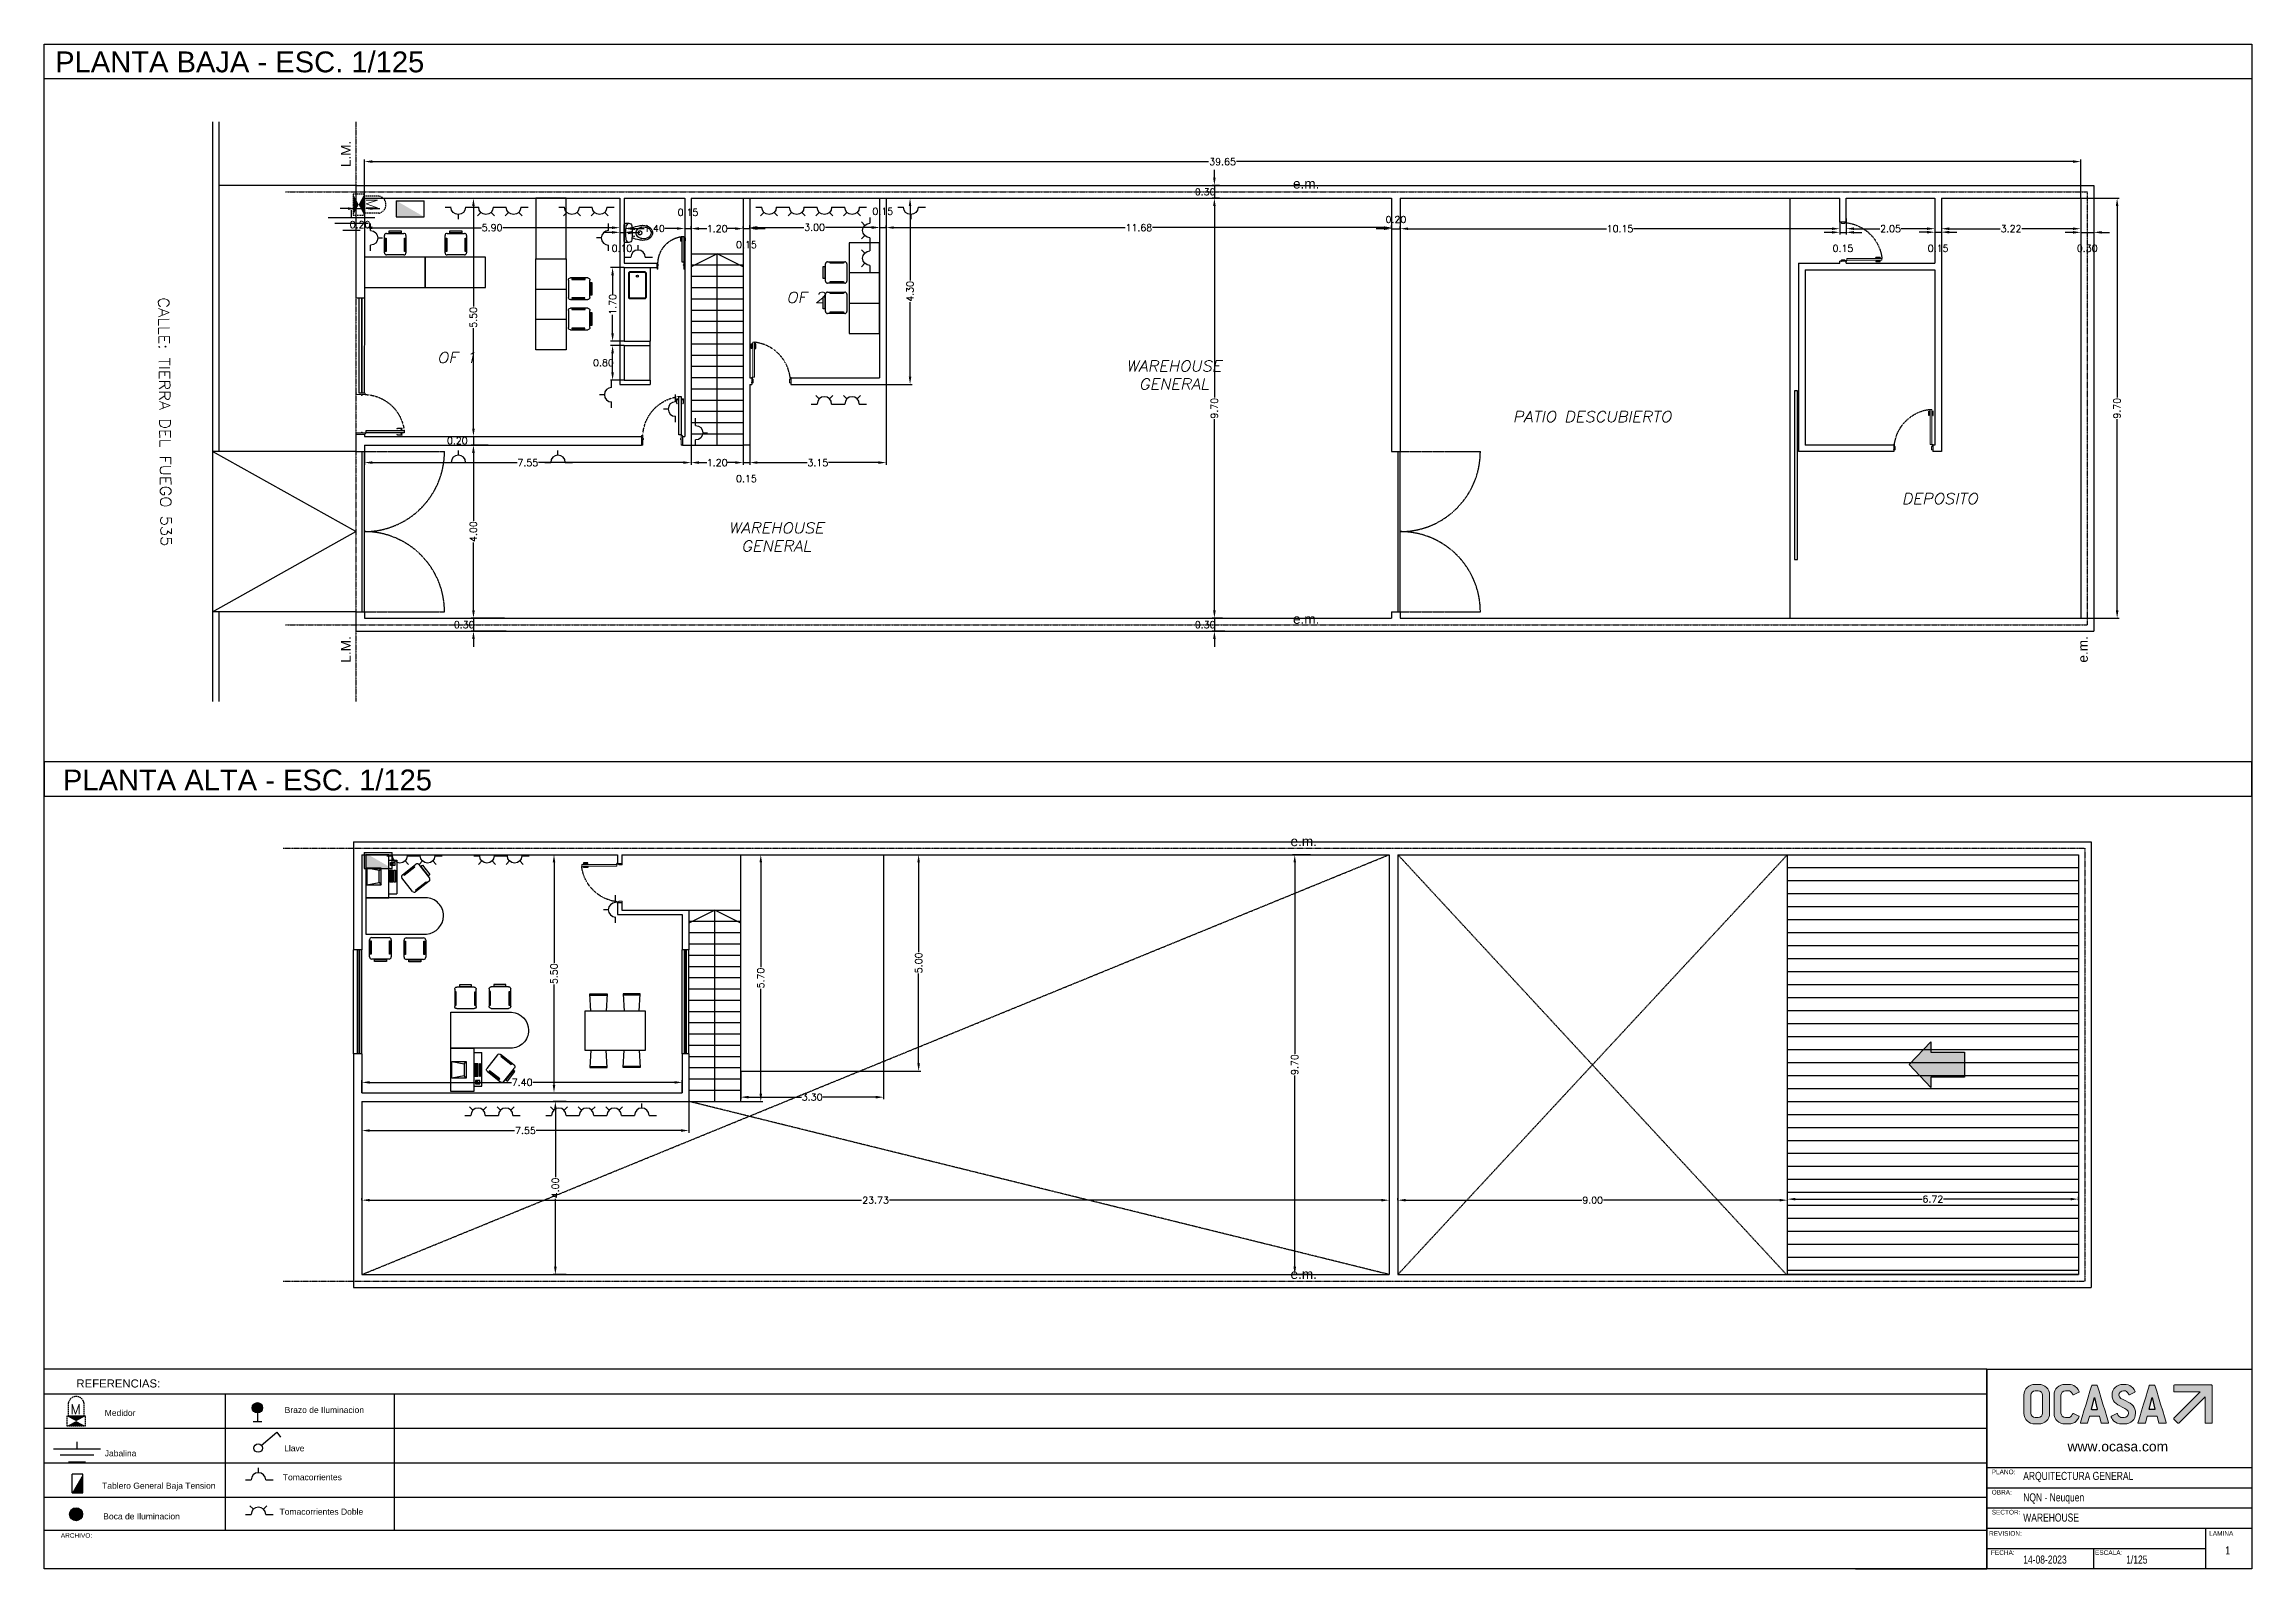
# Paper-space layout 'A Arquitectura' of a CAD drawing. Header units: millimetres. Extents: x 365 to 773, y 20 to 302.
# The model-space entities are those that its viewports show. They can reach past a viewport. Long polylines and large blocks are cut down to what shows.
import ezdxf
from ezdxf.enums import TextEntityAlignment as Align

# ---------------------------------------------------------------- set-up
doc = ezdxf.new("R2010")
doc.units = ezdxf.units.MM
for name, pattern in [('ACAD_ISO10W100', [18, 12, -3, 0, -3]), ('DASHED2', [0.375, 0.25, -0.125]), ('HIDDEN', [0.375, 0.25, -0.125])]:
    doc.linetypes.add(name, pattern=pattern)
for name, color, linetype in [('00-MURO', 1, 'Continuous'), ('00-TEXTOS', 1, 'Continuous'), ('01-COTAS', 2, 'Continuous'), ('02-TXT GENERALES', 3, 'Continuous'), ('03-PROYECCIONES', 252, 'HIDDEN'), ('04-CARPINTERIAS', 3, 'Continuous'), ('05-ESCALERA', 251, 'Continuous'), ('06-MOBILIARIO', 252, 'Continuous'), ('07-CUBIERTA', 252, 'Continuous'), ('1-PB-SANT-ARTF', 252, 'Continuous'), ('BORDE EXTERIOR', 5, 'Continuous'), ('BORDE ROTULO', 1, 'Continuous'), ('Capa 1', 7, 'Continuous'), ('EJE MEDIANEROS', 6, 'ACAD_ISO10W100'), ('LINEAS ROTULO', 252, 'Continuous'), ('Mobiliario', 251, 'Continuous'), ('Referencias - Matafuegos', 7, 'Continuous'), ('sanitarios', 252, 'Continuous')]:
    doc.layers.add(name, color=color, linetype=linetype)
for name, color, linetype, lineweight, true_color in [('000 ALE DATOS', 84, 'Continuous', 30, 0x2aa202), ('000 ALE ELECTRICIDAD ILUMINACION EXISTENTE', 20, 'Continuous', 30, 0xf93b01), ('000 ALE ELECTRICIDAD TOMA CORRIENTE EXISTENTE', 22, 'Continuous', 30, 0xd53301)]:
    doc.layers.add(name, color=color, linetype=linetype, lineweight=lineweight, true_color=true_color)
doc.layers.add('CABLE', color=1, linetype='Continuous', true_color=0xfc0303)
for name, color, linetype, lineweight in [('OCASA_TODAS_r08$0$CARP-HERRAJES', 9, 'Continuous', 15), ('OCASA_TODAS_r08$0$CARP-MARCO', 3, 'Continuous', 20), ('Texto Warehouse', 250, 'Continuous', 0)]:
    doc.layers.add(name, color=color, linetype=linetype, lineweight=lineweight)
doc.styles.add('COTA', font='romans.shx', dxfattribs={"height": 0.16})
doc.styles.add('COTA1', font='romans.shx', dxfattribs={"width": 0.9, "oblique": 10, "height": 0.15})
doc.styles.add('OpenGostTypeA-Regular', font='OpenGostTypeA-Regular')
doc.styles.add('ROMANS', font='romans.shx', dxfattribs={"width": 0.75})
doc.styles.add('ROMANS3', font='romans.shx', dxfattribs={"width": 1.15, "oblique": 12, "height": 0.25})
doc.styles.add('rotulo1', font='arial.ttf')
doc.styles.add('Tam', font='arial.ttf', dxfattribs={"height": 0.05})
doc.dimstyles.new('TOTI', dxfattribs={"dimscale": 0, "dimtxt": 0.16, "dimasz": 0.18, "dimexe": 0.05, "dimexo": 0, "dimgap": 0.005, "dimtad": 0, "dimtoh": 1, "dimzin": 0, "dimdsep": 46, "dimtxsty": 'COTA', "dimcen": 0.09, "dimclrd": 251, "dimclre": 251, "dimclrt": 3, "dimaunit": 1, "dimadec": 0, "dimazin": 0, "dimtfac": 1, "dimtmove": 2, "dimatfit": 2, "dimfxl": 1, "dimtolj": 1, "dimtzin": 0, "dimarcsym": 0})

psp = doc.layouts.new('A Arquitectura')

# ---------------------------------------------------------------- texts
at = {"style": 'rotulo1'}
for s, height, p in [('www.ocasa.com ', 1.8275, (738.92, 41.67)), ('PLANO:', 0.857, (724.9, 37.45)), ('OBRA:', 0.857, (724.9, 33.7)), ('SECTOR:', 0.857, (724.9, 30.01)), ('ARCHIVO:', 0.857, (368.06, 25.7)), ('REVISION:', 0.857, (724.41, 26.08)), ('LAMINA', 0.857, (765.1, 26.08)), ('FECHA:', 0.857, (724.76, 22.54)), ('ESCALA:', 0.857, (744, 22.54))]:
    psp.add_text(s, height=height, dxfattribs=at).set_placement(p)
at = {"char_height": 1.5, "attachment_point": 1, "style": 'ROMANS'}
for s, width, insert in [('{\\fArial|b0|i0|c0|p34;ARQUITECTURA GENERAL}', 35.3319, (730.73, 37.89)), ('{\\fArial|b0|i0|c0|p34;NQN - Neuquen}', 35.3319, (730.73, 33.92)), ('{\\fArial|b0|i0|c0|p34;WAREHOUSE}', 35.3319, (730.73, 30.19)), ('{\\fArial|b0|i0|c0|p34;14-08-2023}', 1.5, (730.73, 22.43)), ('{\\fArial|b0|i0|c0|p34;1/125}', 0.00321, (749.76, 22.43)), ('{\\fArial|b0|i0|c0|p34;1}', 0.00321, (768.08, 24.12))]:
    psp.add_mtext_dynamic_manual_height_columns(s, width=width, gutter_width=0.0484, heights=[0], dxfattribs=dict(at, insert=insert))
at = {"layer": '00-TEXTOS', "color": 7, "style": 'rotulo1'}
psp.add_text('PLANTA BAJA - ESC. 1/125', height=3.8537, dxfattribs=at).set_placement((367.01, 298.48), align=Align.MIDDLE_LEFT)
at = {"layer": '00-TEXTOS', "color": 251, "style": 'rotulo1'}
psp.add_text('PLANTA ALTA - ESC. 1/125', height=3.8537, dxfattribs=at).set_placement((368.44, 165.76), align=Align.MIDDLE_LEFT)
at = {"layer": 'CABLE', "linetype": 'DASHED2', "style": 'COTA1'}
psp.add_text('M', height=2.07, rotation=270, dxfattribs=at).set_placement((424.49, 273.29))
psp.add_text('M', height=1.87, dxfattribs=at).set_placement((369.82, 48.53))
at = {"layer": 'Texto Warehouse', "attachment_point": 5, "style": 'OpenGostTypeA-Regular'}
for s, insert, char_height, width in [('\\pxql;{\\fArial|b0|i0|c0|p34;REFERENCIAS:}', (389.65, 54.22), 1.5, 37.4165), ('\\pxql;{\\fArial|b0|i0|c0|p34;Medidor}', (394.88, 48.78), 1.125, 37.4165), ('\\pxql;{\\fArial|b0|i0|c0|p34;Brazo de Iluminacion}', (428.13, 49.32), 1.125, 37.4165), ('\\pxql;{\\fArial|b0|i0|c0|p34;Jabalina}', (394.88, 41.31), 1.125, 37.4165), ('\\pxql;{\\fArial|b0|i0|c0|p34;Llave}', (428.04, 42.24), 1.125, 37.4165), ('\\pxql;{\\fArial|b0|i0|c0|p34;Tomacorrientes}', (427.79, 36.89), 1.125, 37.4165), ('\\pxql;{\\fArial|b0|i0|c0|p34;Tablero General Baja Tension}', (394.39, 35.16), 1.125, 37.4165), ('\\pxql;{\\fArial|b0|i0|c0|p34;Boca de Iluminacion}', (394.61, 29.66), 1.125, 37.4165), ('{\\fArial|b0|i0|c0|p34;Tomacorrientes Doble}', (416.21, 30.52), 1.125, 16.5322)]:
    psp.add_mtext(s, dxfattribs=dict(at, insert=insert, char_height=char_height, width=width))

msp = doc.modelspace()

# ---------------------------------------------------------------- texts
at = {"layer": '00-TEXTOS', "char_height": 0.225, "width": 3.0007, "attachment_point": 5, "rotation": 90, "style": 'Tam'}
for s, insert in [('L.M.', (2383.847, 1789.482)), ('L.M.', (2383.847, 1778.035)), ('e.m.', (2423.975, 1778.035))]:
    msp.add_mtext(s, dxfattribs=dict(at, insert=insert))
at = {"layer": '00-TEXTOS', "char_height": 0.225, "width": 3.0007, "attachment_point": 5, "style": 'Tam'}
for insert in [(2406.03, 1788.792), (2406.03, 1778.737), (2406.03, 1764.608), (2406.03, 1754.609)]:
    msp.add_mtext('e.m.', dxfattribs=dict(at, insert=insert))
at = {"layer": '02-TXT GENERALES', "linetype": 'Continuous', "style": 'ROMANS3', "width": 1.1}
msp.add_text('CALLE: TIERRA DEL FUEGO 535', height=0.25, rotation=270.585, dxfattribs=at).set_placement((2379.512, 1786.167))
at = {"layer": '02-TXT GENERALES', "char_height": 0.25, "attachment_point": 1, "style": 'ROMANS3'}
for s, insert, width in [('\\pxqc;{\\W1.1;OF 2}', (2392.22, 1786.291), 4.50096), ('\\pxqc;{\\W1.1;OF 1}', (2384.153, 1784.902), 4.50096), ('\\pxqc;{\\W1.1;WAREHOUSE\\PGENERAL}', (2400.724, 1784.709), 4.50096), ('\\pxqc;{\\W1.1;PATIO DESCUBIERTO}', (2410.601, 1783.537), 4.06666), ('\\pxqc;{\\W1.1;DEPOSITO}', (2418.417, 1781.644), 4.50096), ('\\pxqc;{\\W1.1;WAREHOUSE\\PGENERAL}', (2391.538, 1780.967), 4.50096)]:
    msp.add_mtext(s, dxfattribs=dict(at, insert=insert, width=width))

# ---------------------------------------------------------------- blocks, each defined once
blk = doc.blocks.new('block 2')
h = blk.add_hatch(color=7)
h.dxf.hatch_style = 1
edge = h.paths.add_edge_path()
edge.add_spline(control_points=[(12.3, -132.6), (12.3, -132.6), (12.3, -106), (12.3, -106), (12.3, -96.5), (5.7, -90.1), (-4.4, -90.1)], knot_values=[5, 5, 5, 5, 6, 6, 6, 7, 7, 7, 7], degree=3, periodic=0)
edge.add_spline(control_points=[(-4.4, -90.1), (-4.4, -90.1), (-8.8, -90.1), (-8.8, -90.1), (-18.8, -90.1), (-25.5, -96.5), (-25.5, -106)], knot_values=[3, 3, 3, 3, 4, 4, 4, 5, 5, 5, 5], degree=3, periodic=0)
edge.add_spline(control_points=[(-25.5, -106), (-25.5, -106), (-25.5, -132.6), (-25.5, -132.6), (-25.5, -142.1), (-18.9, -148.5), (-8.8, -148.5)], knot_values=[1, 1, 1, 1, 2, 2, 2, 3, 3, 3, 3], degree=3, periodic=0)
edge.add_spline(control_points=[(-8.8, -148.5), (-8.8, -148.5), (-4.4, -148.5), (-4.4, -148.5)], knot_values=[0, 0, 0, 0, 1, 1, 1, 1], degree=3, periodic=0)
edge.add_spline(control_points=[(-4.4, -148.5), (5.7, -148.5), (12.3, -142.1), (12.3, -132.6)], knot_values=[7, 7, 7, 7, 8, 8, 8, 8], degree=3, periodic=0)
edge = h.paths.add_edge_path(flags=16)
edge.add_spline(control_points=[(2, -119.3), (2, -125.9), (2, -132.6), (2, -132.6), (2, -136.3), (-0.8, -139.1), (-4.4, -139.1)], knot_values=[6, 6, 6, 6, 6.5, 6.5, 6.5, 7.5, 7.5, 7.5, 7.5], degree=3, periodic=0)
edge.add_spline(control_points=[(-4.4, -139.1), (-4.4, -139.1), (-8.8, -139.1), (-8.8, -139.1), (-12.4, -139.1), (-15.2, -136.2), (-15.2, -132.6)], knot_values=[4, 4, 4, 4, 5, 5, 5, 6, 6, 6, 6], degree=3, periodic=0)
edge.add_spline(control_points=[(-15.2, -132.6), (-15.2, -132.6), (-15.2, -106), (-15.2, -106), (-15.2, -102.4), (-12.4, -99.5), (-8.8, -99.5)], knot_values=[2, 2, 2, 2, 3, 3, 3, 4, 4, 4, 4], degree=3, periodic=0)
edge.add_spline(control_points=[(-8.8, -99.5), (-8.8, -99.5), (-4.4, -99.5), (-4.4, -99.5), (-0.8, -99.5), (2, -102.3), (2, -106)], knot_values=[0, 0, 0, 0, 1, 1, 1, 2, 2, 2, 2], degree=3, periodic=0)
edge.add_spline(control_points=[(2, -106), (2, -106), (2, -112.6), (2, -119.3)], knot_values=[7.5, 7.5, 7.5, 7.5, 8, 8, 8, 8], degree=3, periodic=0)
edge = h.paths.add_edge_path()
edge.add_spline(control_points=[(29.2, -132.6), (29.2, -132.6), (29.2, -106), (29.2, -106), (29.2, -102.4), (32.1, -99.5), (35.7, -99.5)], knot_values=[15, 15, 15, 15, 16, 16, 16, 17, 17, 17, 17], degree=3, periodic=0)
edge.add_spline(control_points=[(35.7, -99.5), (35.7, -99.5), (40.1, -99.5), (40.1, -99.5), (42.7, -99.5), (44.4, -101.1), (46, -103.8)], knot_values=[13, 13, 13, 13, 14, 14, 14, 15, 15, 15, 15], degree=3, periodic=0)
edge.add_spline(control_points=[(46, -103.8), (46.5, -104.8), (46.7, -105.4), (47.2, -105.4)], knot_values=[12, 12, 12, 12, 13, 13, 13, 13], degree=3, periodic=0)
edge.add_spline(control_points=[(47.2, -105.4), (47.3, -105.4), (47.5, -105.4), (47.7, -105.3)], knot_values=[11, 11, 11, 11, 12, 12, 12, 12], degree=3, periodic=0)
edge.add_spline(control_points=[(47.7, -105.3), (47.7, -105.3), (55.5, -101.4), (55.5, -101.4), (55.8, -101.2), (56, -101.1), (56, -100.7)], knot_values=[9, 9, 9, 9, 10, 10, 10, 11, 11, 11, 11], degree=3, periodic=0)
edge.add_spline(control_points=[(56, -100.7), (56, -99.7), (53.9, -95.7), (50.3, -93.1)], knot_values=[8, 8, 8, 8, 9, 9, 9, 9], degree=3, periodic=0)
edge.add_spline(control_points=[(50.3, -93.1), (47.5, -91), (44.2, -90.1), (40.1, -90.1)], knot_values=[7, 7, 7, 7, 8, 8, 8, 8], degree=3, periodic=0)
edge.add_spline(control_points=[(40.1, -90.1), (40.1, -90.1), (35.7, -90.1), (35.7, -90.1), (25.6, -90.1), (19, -96.5), (19, -106)], knot_values=[5, 5, 5, 5, 6, 6, 6, 7, 7, 7, 7], degree=3, periodic=0)
edge.add_spline(control_points=[(19, -106), (19, -106), (19, -132.6), (19, -132.6), (19, -142.1), (25.6, -148.5), (35.7, -148.5)], knot_values=[3, 3, 3, 3, 4, 4, 4, 5, 5, 5, 5], degree=3, periodic=0)
edge.add_spline(control_points=[(35.7, -148.5), (35.7, -148.5), (40.1, -148.5), (40.1, -148.5), (45.1, -148.5), (49, -147.2), (51.7, -144.4)], knot_values=[1, 1, 1, 1, 2, 2, 2, 3, 3, 3, 3], degree=3, periodic=0)
edge.add_spline(control_points=[(51.7, -144.4), (54.8, -141.2), (56, -138.6), (56, -137.7)], knot_values=[0, 0, 0, 0, 1, 1, 1, 1], degree=3, periodic=0)
edge.add_spline(control_points=[(56, -137.7), (56, -137.4), (55.8, -137.2), (55.5, -137)], knot_values=[23, 23, 23, 23, 24, 24, 24, 24], degree=3, periodic=0)
edge.add_spline(control_points=[(55.5, -137), (55.5, -137), (47.7, -133.1), (47.7, -133.1), (47.5, -133), (47.4, -133), (47.2, -133)], knot_values=[21, 21, 21, 21, 22, 22, 22, 23, 23, 23, 23], degree=3, periodic=0)
edge.add_spline(control_points=[(47.2, -133), (46.8, -133), (46.4, -133.7), (45.9, -134.7)], knot_values=[20, 20, 20, 20, 21, 21, 21, 21], degree=3, periodic=0)
edge.add_spline(control_points=[(45.9, -134.7), (44.3, -137.6), (42.7, -139.1), (40.1, -139.1)], knot_values=[19, 19, 19, 19, 20, 20, 20, 20], degree=3, periodic=0)
edge.add_spline(control_points=[(40.1, -139.1), (40.1, -139.1), (35.7, -139.1), (35.7, -139.1), (32.1, -139.1), (29.2, -136.2), (29.2, -132.6)], knot_values=[17, 17, 17, 17, 18, 18, 18, 19, 19, 19, 19], degree=3, periodic=0)
edge = h.paths.add_edge_path()
edge.add_spline(control_points=[(139.4, -132.6), (139.4, -123.7), (135, -118.8), (125.3, -114.4)], knot_values=[1, 1, 1, 1, 2, 2, 2, 2], degree=3, periodic=0)
edge.add_spline(control_points=[(125.3, -114.4), (119.1, -111.5), (114.9, -110.2), (114.9, -106)], knot_values=[0, 0, 0, 0, 1, 1, 1, 1], degree=3, periodic=0)
edge.add_spline(control_points=[(114.9, -106), (114.9, -102.3), (117.9, -99.5), (121.4, -99.5)], knot_values=[25, 25, 25, 25, 26, 26, 26, 26], degree=3, periodic=0)
edge.add_spline(control_points=[(121.4, -99.5), (121.4, -99.5), (122.7, -99.5), (122.7, -99.5), (125.5, -99.5), (127, -101.1), (128.8, -104)], knot_values=[23, 23, 23, 23, 24, 24, 24, 25, 25, 25, 25], degree=3, periodic=0)
edge.add_spline(control_points=[(128.8, -104), (129.3, -104.8), (129.5, -105.4), (129.9, -105.4)], knot_values=[22, 22, 22, 22, 23, 23, 23, 23], degree=3, periodic=0)
edge.add_spline(control_points=[(129.9, -105.4), (130, -105.4), (130.2, -105.4), (130.4, -105.3)], knot_values=[21, 21, 21, 21, 22, 22, 22, 22], degree=3, periodic=0)
edge.add_spline(control_points=[(130.4, -105.3), (130.4, -105.3), (138.2, -101.4), (138.2, -101.4), (138.5, -101.2), (138.7, -101.1), (138.7, -100.7)], knot_values=[19, 19, 19, 19, 20, 20, 20, 21, 21, 21, 21], degree=3, periodic=0)
edge.add_spline(control_points=[(138.7, -100.7), (138.7, -99.6), (136.5, -95.6), (133, -93.1)], knot_values=[18, 18, 18, 18, 19, 19, 19, 19], degree=3, periodic=0)
edge.add_spline(control_points=[(133, -93.1), (130.1, -91), (126.9, -90.1), (122.7, -90.1)], knot_values=[17, 17, 17, 17, 18, 18, 18, 18], degree=3, periodic=0)
edge.add_spline(control_points=[(122.7, -90.1), (122.7, -90.1), (121.4, -90.1), (121.4, -90.1), (111.3, -90.1), (104.7, -96.5), (104.7, -106)], knot_values=[15, 15, 15, 15, 16, 16, 16, 17, 17, 17, 17], degree=3, periodic=0)
edge.add_spline(control_points=[(104.7, -106), (104.7, -114.9), (109.7, -118.9), (119.6, -123.7)], knot_values=[14, 14, 14, 14, 15, 15, 15, 15], degree=3, periodic=0)
edge.add_spline(control_points=[(119.6, -123.7), (125.4, -126.5), (129.2, -128.1), (129.2, -132.6)], knot_values=[13, 13, 13, 13, 14, 14, 14, 14], degree=3, periodic=0)
edge.add_spline(control_points=[(129.2, -132.6), (129.2, -136.2), (126.2, -139.1), (122.7, -139.1)], knot_values=[12, 12, 12, 12, 13, 13, 13, 13], degree=3, periodic=0)
edge.add_spline(control_points=[(122.7, -139.1), (122.7, -139.1), (119.1, -139.1), (119.1, -139.1), (117.1, -139.1), (114.8, -137.7), (113.8, -135.8)], knot_values=[10, 10, 10, 10, 11, 11, 11, 12, 12, 12, 12], degree=3, periodic=0)
edge.add_spline(control_points=[(113.8, -135.8), (112.9, -134), (112.8, -133.1), (112.1, -133.1)], knot_values=[9, 9, 9, 9, 10, 10, 10, 10], degree=3, periodic=0)
edge.add_spline(control_points=[(112.1, -133.1), (111.9, -133.1), (111.9, -133.1), (111.7, -133.2)], knot_values=[8, 8, 8, 8, 9, 9, 9, 9], degree=3, periodic=0)
edge.add_spline(control_points=[(111.7, -133.2), (111.7, -133.2), (103.9, -137.1), (103.9, -137.1), (103.5, -137.3), (103.3, -137.5), (103.3, -137.7)], knot_values=[6, 6, 6, 6, 7, 7, 7, 8, 8, 8, 8], degree=3, periodic=0)
edge.add_spline(control_points=[(103.3, -137.7), (103.3, -138.6), (104.5, -141.2), (107.5, -144.3)], knot_values=[5, 5, 5, 5, 6, 6, 6, 6], degree=3, periodic=0)
edge.add_spline(control_points=[(107.5, -144.3), (110.2, -147.1), (114, -148.5), (119.1, -148.5)], knot_values=[4, 4, 4, 4, 5, 5, 5, 5], degree=3, periodic=0)
edge.add_spline(control_points=[(119.1, -148.5), (119.1, -148.5), (122.7, -148.5), (122.7, -148.5), (132.9, -148.5), (139.4, -142.1), (139.4, -132.6)], knot_values=[2, 2, 2, 2, 3, 3, 3, 4, 4, 4, 4], degree=3, periodic=0)
h = blk.add_hatch(color=7)
h.dxf.hatch_style = 1
edge = h.paths.add_edge_path()
edge.add_spline(control_points=[(99.6, -146.8), (99.6, -146.7), (82.8, -91.6), (82.8, -91.6), (82.7, -91.2), (82.4, -91), (81.9, -91)], knot_values=[14, 14, 14, 14, 15, 15, 15, 16, 16, 16, 16], degree=3, periodic=0)
edge.add_spline(control_points=[(81.9, -91), (81.9, -91), (75.5, -91), (75.5, -91), (74.9, -91), (74.8, -91.2), (74.6, -91.6)], knot_values=[12, 12, 12, 12, 13, 13, 13, 14, 14, 14, 14], degree=3, periodic=0)
edge.add_spline(control_points=[(74.6, -91.6), (74.6, -91.6), (57.8, -146.7), (57.8, -146.8)], knot_values=[11, 11, 11, 11, 12, 12, 12, 12], degree=3, periodic=0)
edge.add_spline(control_points=[(57.8, -146.8), (57.8, -147.3), (58.1, -147.6), (58.8, -147.6)], knot_values=[10, 10, 10, 10, 11, 11, 11, 11], degree=3, periodic=0)
edge.add_spline(control_points=[(58.8, -147.6), (58.8, -147.6), (67.7, -147.6), (67.7, -147.6), (68.2, -147.6), (68.6, -147.4), (68.6, -147)], knot_values=[8, 8, 8, 8, 9, 9, 9, 10, 10, 10, 10], degree=3, periodic=0)
edge.add_spline(control_points=[(68.6, -147), (68.6, -147), (71.3, -137.5), (71.3, -137.5), (71.4, -137.1), (71.7, -137), (72.2, -137)], knot_values=[6, 6, 6, 6, 7, 7, 7, 8, 8, 8, 8], degree=3, periodic=0)
edge.add_spline(control_points=[(72.2, -137), (72.2, -137), (85.1, -137), (85.1, -137), (85.6, -137), (85.9, -137.1), (86, -137.5)], knot_values=[4, 4, 4, 4, 5, 5, 5, 6, 6, 6, 6], degree=3, periodic=0)
edge.add_spline(control_points=[(86, -137.5), (86, -137.5), (88.7, -147), (88.7, -147), (88.8, -147.4), (89, -147.6), (89.6, -147.6)], knot_values=[2, 2, 2, 2, 3, 3, 3, 4, 4, 4, 4], degree=3, periodic=0)
edge.add_spline(control_points=[(89.6, -147.6), (89.6, -147.6), (98.7, -147.6), (98.7, -147.6), (99.3, -147.6), (99.6, -147.3), (99.6, -146.8)], knot_values=[0, 0, 0, 0, 1, 1, 1, 2, 2, 2, 2], degree=3, periodic=0)
h.paths.add_polyline_path([(82.1, -127.6), (75.2, -127.6, -0.42049), (74.4, -126.7), (78.8, -109.6), (82.9, -126.7, -0.445364)], flags=16)
h = blk.add_hatch(color=7)
h.dxf.hatch_style = 1
edge = h.paths.add_edge_path()
edge.add_spline(control_points=[(184.9, -146.8), (184.9, -146.7), (168.1, -91.6), (168.1, -91.6), (167.9, -91.2), (167.6, -91), (167.2, -91)], knot_values=[14, 14, 14, 14, 15, 15, 15, 16, 16, 16, 16], degree=3, periodic=0)
edge.add_spline(control_points=[(167.2, -91), (167.2, -91), (160.7, -91), (160.7, -91), (160.2, -91), (160, -91.2), (159.8, -91.6)], knot_values=[12, 12, 12, 12, 13, 13, 13, 14, 14, 14, 14], degree=3, periodic=0)
edge.add_spline(control_points=[(159.8, -91.6), (159.8, -91.6), (143, -146.7), (143, -146.8)], knot_values=[11, 11, 11, 11, 12, 12, 12, 12], degree=3, periodic=0)
edge.add_spline(control_points=[(143, -146.8), (143, -147.3), (143.3, -147.6), (144, -147.6)], knot_values=[10, 10, 10, 10, 11, 11, 11, 11], degree=3, periodic=0)
edge.add_spline(control_points=[(144, -147.6), (144, -147.6), (153, -147.6), (153, -147.6), (153.4, -147.6), (153.8, -147.4), (153.9, -147)], knot_values=[8, 8, 8, 8, 9, 9, 9, 10, 10, 10, 10], degree=3, periodic=0)
edge.add_spline(control_points=[(153.9, -147), (153.9, -147), (156.6, -137.5), (156.6, -137.5), (156.6, -137.1), (156.9, -137), (157.5, -137)], knot_values=[6, 6, 6, 6, 7, 7, 7, 8, 8, 8, 8], degree=3, periodic=0)
edge.add_spline(control_points=[(157.5, -137), (157.5, -137), (170.3, -137), (170.3, -137), (170.8, -137), (171.1, -137.1), (171.2, -137.5)], knot_values=[4, 4, 4, 4, 5, 5, 5, 6, 6, 6, 6], degree=3, periodic=0)
edge.add_spline(control_points=[(171.2, -137.5), (171.2, -137.5), (173.9, -147), (173.9, -147), (174, -147.4), (174.3, -147.6), (174.8, -147.6)], knot_values=[2, 2, 2, 2, 3, 3, 3, 4, 4, 4, 4], degree=3, periodic=0)
edge.add_spline(control_points=[(174.8, -147.6), (174.8, -147.6), (183.9, -147.6), (183.9, -147.6), (184.5, -147.6), (184.9, -147.3), (184.9, -146.8)], knot_values=[0, 0, 0, 0, 1, 1, 1, 2, 2, 2, 2], degree=3, periodic=0)
h.paths.add_polyline_path([(167.4, -127.4), (160.4, -127.4, -0.42049), (159.6, -126.6), (164, -109.4), (168.1, -126.6, -0.425879)], flags=16)
at = {"layer": 'Capa 1', "true_color": 0x231f20}
h = blk.add_hatch(color=250, dxfattribs=at)
h.dxf.hatch_style = 2
edge = h.paths.add_edge_path()
edge.add_spline(control_points=[(56, -137.7), (56, -138.6), (54.8, -141.2), (51.7, -144.4), (49, -147.2), (45.1, -148.5), (40.1, -148.5), (40.1, -148.5), (35.7, -148.5), (35.7, -148.5), (25.6, -148.5), (19, -142.1), (19, -132.6), (19, -132.6), (19, -106), (19, -106), (19, -96.5), (25.6, -90.1), (35.7, -90.1), (35.7, -90.1), (40.1, -90.1), (40.1, -90.1), (44.2, -90.1), (47.5, -91), (50.3, -93.1), (53.9, -95.7), (56, -99.7), (56, -100.7), (56, -101.1), (55.8, -101.2), (55.5, -101.4), (55.5, -101.4), (47.7, -105.3), (47.7, -105.3), (47.5, -105.4), (47.3, -105.4), (47.2, -105.4), (46.7, -105.4), (46.5, -104.8), (46, -103.8), (44.4, -101.1), (42.7, -99.5), (40.1, -99.5), (40.1, -99.5), (35.7, -99.5), (35.7, -99.5), (32.1, -99.5), (29.2, -102.4), (29.2, -106), (29.2, -106), (29.2, -132.6), (29.2, -132.6), (29.2, -136.2), (32.1, -139.1), (35.7, -139.1), (35.7, -139.1), (40.1, -139.1), (40.1, -139.1), (42.7, -139.1), (44.3, -137.6), (45.9, -134.7), (46.4, -133.7), (46.8, -133), (47.2, -133), (47.4, -133), (47.5, -133), (47.7, -133.1), (47.7, -133.1), (55.5, -137), (55.5, -137), (55.8, -137.2), (56, -137.4), (56, -137.7)], knot_values=[0, 0, 0, 0, 0.352778, 0.352778, 0.352778, 0.705556, 0.705556, 0.705556, 1.058333, 1.058333, 1.058333, 1.411111, 1.411111, 1.411111, 1.763889, 1.763889, 1.763889, 2.116667, 2.116667, 2.116667, 2.469444, 2.469444, 2.469444, 2.822222, 2.822222, 2.822222, 3.175, 3.175, 3.175, 3.527778, 3.527778, 3.527778, 3.880556, 3.880556, 3.880556, 4.233333, 4.233333, 4.233333, 4.586111, 4.586111, 4.586111, 4.938889, 4.938889, 4.938889, 5.291667, 5.291667, 5.291667, 5.644444, 5.644444, 5.644444, 5.997222, 5.997222, 5.997222, 6.35, 6.35, 6.35, 6.702778, 6.702778, 6.702778, 7.055556, 7.055556, 7.055556, 7.408333, 7.408333, 7.408333, 7.761111, 7.761111, 7.761111, 8.113889, 8.113889, 8.113889, 8.466667, 8.466667, 8.466667, 8.466667], degree=3, periodic=0)
edge.add_line((56, -137.7), (56, -137.7))
h = blk.add_hatch(color=250, dxfattribs=at)
h.dxf.hatch_style = 2
edge = h.paths.add_edge_path()
edge.add_spline(control_points=[(114.9, -106), (114.9, -110.2), (119.1, -111.5), (125.3, -114.4), (135, -118.8), (139.4, -123.7), (139.4, -132.6), (139.4, -142.1), (132.9, -148.5), (122.7, -148.5), (122.7, -148.5), (119.1, -148.5), (119.1, -148.5), (114, -148.5), (110.2, -147.1), (107.5, -144.3), (104.5, -141.2), (103.3, -138.6), (103.3, -137.7), (103.3, -137.5), (103.5, -137.3), (103.9, -137.1), (103.9, -137.1), (111.7, -133.2), (111.7, -133.2), (111.9, -133.1), (111.9, -133.1), (112.1, -133.1), (112.8, -133.1), (112.9, -134), (113.8, -135.8), (114.8, -137.7), (117.1, -139.1), (119.1, -139.1), (119.1, -139.1), (122.7, -139.1), (122.7, -139.1), (126.2, -139.1), (129.2, -136.2), (129.2, -132.6), (129.2, -128.1), (125.4, -126.5), (119.6, -123.7), (109.7, -118.9), (104.7, -114.9), (104.7, -106), (104.7, -96.5), (111.3, -90.1), (121.4, -90.1), (121.4, -90.1), (122.7, -90.1), (122.7, -90.1), (126.9, -90.1), (130.1, -91), (133, -93.1), (136.5, -95.6), (138.7, -99.6), (138.7, -100.7), (138.7, -101.1), (138.5, -101.2), (138.2, -101.4), (138.2, -101.4), (130.4, -105.3), (130.4, -105.3), (130.2, -105.4), (130, -105.4), (129.9, -105.4), (129.5, -105.4), (129.3, -104.8), (128.8, -104), (127, -101.1), (125.5, -99.5), (122.7, -99.5), (122.7, -99.5), (121.4, -99.5), (121.4, -99.5), (117.9, -99.5), (114.9, -102.3), (114.9, -106)], knot_values=[0, 0, 0, 0, 0.352778, 0.352778, 0.352778, 0.705556, 0.705556, 0.705556, 1.058333, 1.058333, 1.058333, 1.411111, 1.411111, 1.411111, 1.763889, 1.763889, 1.763889, 2.116667, 2.116667, 2.116667, 2.469444, 2.469444, 2.469444, 2.822222, 2.822222, 2.822222, 3.175, 3.175, 3.175, 3.527778, 3.527778, 3.527778, 3.880556, 3.880556, 3.880556, 4.233333, 4.233333, 4.233333, 4.586111, 4.586111, 4.586111, 4.938889, 4.938889, 4.938889, 5.291667, 5.291667, 5.291667, 5.644444, 5.644444, 5.644444, 5.997222, 5.997222, 5.997222, 6.35, 6.35, 6.35, 6.702778, 6.702778, 6.702778, 7.055556, 7.055556, 7.055556, 7.408333, 7.408333, 7.408333, 7.761111, 7.761111, 7.761111, 8.113889, 8.113889, 8.113889, 8.466667, 8.466667, 8.466667, 8.819444, 8.819444, 8.819444, 9.172222, 9.172222, 9.172222, 9.172222], degree=3, periodic=0)
edge.add_line((114.9, -106), (114.9, -106))
at = {"layer": 'Capa 1', "true_color": 0x009aa7}
h = blk.add_hatch(color=134, dxfattribs=at)
h.dxf.hatch_style = 2
edge = h.paths.add_edge_path()
edge.add_spline(control_points=[(251.6, -90.9), (251.6, -90.9), (196.8, -90.9), (196.8, -90.9), (196.1, -90.9), (195.9, -91.2), (195.9, -91.9), (195.9, -91.9), (195.9, -100.2), (195.9, -100.2), (195.9, -100.8), (196.1, -101.1), (196.8, -101.1), (196.8, -101.1), (235.2, -101.1), (235.2, -101.1), (235.2, -101.1), (196.2, -140.1), (196.2, -140.1), (195.8, -140.5), (195.8, -140.9), (196.2, -141.4), (196.2, -141.4), (202.1, -147.3), (202.1, -147.3), (202.6, -147.7), (202.9, -147.7), (203.4, -147.3), (203.4, -147.3), (242.4, -108.3), (242.4, -108.3), (242.4, -108.3), (242.4, -146.7), (242.4, -146.7), (242.4, -147.3), (242.6, -147.6), (243.3, -147.6), (243.3, -147.6), (251.6, -147.6), (251.6, -147.6), (252.2, -147.6), (252.5, -147.3), (252.5, -146.7), (252.5, -146.7), (252.5, -91.9), (252.5, -91.9), (252.5, -91.2), (252.2, -90.9), (251.6, -90.9)], knot_values=[0, 0, 0, 0, 1, 1, 1, 2, 2, 2, 3, 3, 3, 4, 4, 4, 5, 5, 5, 6, 6, 6, 7, 7, 7, 8, 8, 8, 9, 9, 9, 10, 10, 10, 11, 11, 11, 12, 12, 12, 13, 13, 13, 14, 14, 14, 15, 15, 15, 16, 16, 16, 16], degree=3, periodic=0)
at = {"color": 7}
for points in [[(78.8, -109.6), (82.9, -126.7, -0.445364), (82.1, -127.6), (75.2, -127.6, -0.418163), (74.4, -126.7), (78.8, -109.6)], [(164, -109.4), (168.1, -126.6, -0.445364), (167.4, -127.4), (160.4, -127.4, -0.418163), (159.6, -126.6), (164, -109.4)]]:
    blk.add_lwpolyline(points, format="xyb", dxfattribs=at)
at = {"layer": 'Capa 1', "lineweight": 0}
for points, knots in [([(-4.4, -148.5), (-4.4, -148.5), (-8.8, -148.5), (-8.8, -148.5), (-18.9, -148.5), (-25.5, -142.1), (-25.5, -132.6), (-25.5, -132.6), (-25.5, -106), (-25.5, -106), (-25.5, -96.5), (-18.8, -90.1), (-8.8, -90.1), (-8.8, -90.1), (-4.4, -90.1), (-4.4, -90.1), (5.7, -90.1), (12.3, -96.5), (12.3, -106), (12.3, -106), (12.3, -132.6), (12.3, -132.6), (12.3, -142.1), (5.7, -148.5), (-4.4, -148.5)], [0, 0, 0, 0, 1, 1, 1, 2, 2, 2, 3, 3, 3, 4, 4, 4, 5, 5, 5, 6, 6, 6, 7, 7, 7, 8, 8, 8, 8]), ([(56, -137.7), (56, -138.6), (54.8, -141.2), (51.7, -144.4), (49, -147.2), (45.1, -148.5), (40.1, -148.5), (40.1, -148.5), (35.7, -148.5), (35.7, -148.5), (25.6, -148.5), (19, -142.1), (19, -132.6), (19, -132.6), (19, -106), (19, -106), (19, -96.5), (25.6, -90.1), (35.7, -90.1), (35.7, -90.1), (40.1, -90.1), (40.1, -90.1), (44.2, -90.1), (47.5, -91), (50.3, -93.1), (53.9, -95.7), (56, -99.7), (56, -100.7), (56, -101.1), (55.8, -101.2), (55.5, -101.4), (55.5, -101.4), (47.7, -105.3), (47.7, -105.3), (47.5, -105.4), (47.3, -105.4), (47.2, -105.4), (46.7, -105.4), (46.5, -104.8), (46, -103.8), (44.4, -101.1), (42.7, -99.5), (40.1, -99.5), (40.1, -99.5), (35.7, -99.5), (35.7, -99.5), (32.1, -99.5), (29.2, -102.4), (29.2, -106), (29.2, -106), (29.2, -132.6), (29.2, -132.6), (29.2, -136.2), (32.1, -139.1), (35.7, -139.1), (35.7, -139.1), (40.1, -139.1), (40.1, -139.1), (42.7, -139.1), (44.3, -137.6), (45.9, -134.7), (46.4, -133.7), (46.8, -133), (47.2, -133), (47.4, -133), (47.5, -133), (47.7, -133.1), (47.7, -133.1), (55.5, -137), (55.5, -137), (55.8, -137.2), (56, -137.4), (56, -137.7)], [0, 0, 0, 0, 1, 1, 1, 2, 2, 2, 3, 3, 3, 4, 4, 4, 5, 5, 5, 6, 6, 6, 7, 7, 7, 8, 8, 8, 9, 9, 9, 10, 10, 10, 11, 11, 11, 12, 12, 12, 13, 13, 13, 14, 14, 14, 15, 15, 15, 16, 16, 16, 17, 17, 17, 18, 18, 18, 19, 19, 19, 20, 20, 20, 21, 21, 21, 22, 22, 22, 23, 23, 23, 24, 24, 24, 24]), ([(99.6, -146.8), (99.6, -147.3), (99.3, -147.6), (98.7, -147.6), (98.7, -147.6), (89.6, -147.6), (89.6, -147.6), (89, -147.6), (88.8, -147.4), (88.7, -147), (88.7, -147), (86, -137.5), (86, -137.5), (85.9, -137.1), (85.6, -137), (85.1, -137), (85.1, -137), (72.2, -137), (72.2, -137), (71.7, -137), (71.4, -137.1), (71.3, -137.5), (71.3, -137.5), (68.6, -147), (68.6, -147), (68.6, -147.4), (68.2, -147.6), (67.7, -147.6), (67.7, -147.6), (58.8, -147.6), (58.8, -147.6), (58.1, -147.6), (57.8, -147.3), (57.8, -146.8), (57.8, -146.7), (74.6, -91.6), (74.6, -91.6), (74.8, -91.2), (74.9, -91), (75.5, -91), (75.5, -91), (81.9, -91), (81.9, -91), (82.4, -91), (82.7, -91.2), (82.8, -91.6), (82.8, -91.6), (99.6, -146.7), (99.6, -146.8)], [0, 0, 0, 0, 1, 1, 1, 2, 2, 2, 3, 3, 3, 4, 4, 4, 5, 5, 5, 6, 6, 6, 7, 7, 7, 8, 8, 8, 9, 9, 9, 10, 10, 10, 11, 11, 11, 12, 12, 12, 13, 13, 13, 14, 14, 14, 15, 15, 15, 16, 16, 16, 16]), ([(114.9, -106), (114.9, -110.2), (119.1, -111.5), (125.3, -114.4), (135, -118.8), (139.4, -123.7), (139.4, -132.6), (139.4, -142.1), (132.9, -148.5), (122.7, -148.5), (122.7, -148.5), (119.1, -148.5), (119.1, -148.5), (114, -148.5), (110.2, -147.1), (107.5, -144.3), (104.5, -141.2), (103.3, -138.6), (103.3, -137.7), (103.3, -137.5), (103.5, -137.3), (103.9, -137.1), (103.9, -137.1), (111.7, -133.2), (111.7, -133.2), (111.9, -133.1), (111.9, -133.1), (112.1, -133.1), (112.8, -133.1), (112.9, -134), (113.8, -135.8), (114.8, -137.7), (117.1, -139.1), (119.1, -139.1), (119.1, -139.1), (122.7, -139.1), (122.7, -139.1), (126.2, -139.1), (129.2, -136.2), (129.2, -132.6), (129.2, -128.1), (125.4, -126.5), (119.6, -123.7), (109.7, -118.9), (104.7, -114.9), (104.7, -106), (104.7, -96.5), (111.3, -90.1), (121.4, -90.1), (121.4, -90.1), (122.7, -90.1), (122.7, -90.1), (126.9, -90.1), (130.1, -91), (133, -93.1), (136.5, -95.6), (138.7, -99.6), (138.7, -100.7), (138.7, -101.1), (138.5, -101.2), (138.2, -101.4), (138.2, -101.4), (130.4, -105.3), (130.4, -105.3), (130.2, -105.4), (130, -105.4), (129.9, -105.4), (129.5, -105.4), (129.3, -104.8), (128.8, -104), (127, -101.1), (125.5, -99.5), (122.7, -99.5), (122.7, -99.5), (121.4, -99.5), (121.4, -99.5), (117.9, -99.5), (114.9, -102.3), (114.9, -106)], [0, 0, 0, 0, 1, 1, 1, 2, 2, 2, 3, 3, 3, 4, 4, 4, 5, 5, 5, 6, 6, 6, 7, 7, 7, 8, 8, 8, 9, 9, 9, 10, 10, 10, 11, 11, 11, 12, 12, 12, 13, 13, 13, 14, 14, 14, 15, 15, 15, 16, 16, 16, 17, 17, 17, 18, 18, 18, 19, 19, 19, 20, 20, 20, 21, 21, 21, 22, 22, 22, 23, 23, 23, 24, 24, 24, 25, 25, 25, 26, 26, 26, 26]), ([(184.9, -146.8), (184.9, -147.3), (184.5, -147.6), (183.9, -147.6), (183.9, -147.6), (174.8, -147.6), (174.8, -147.6), (174.3, -147.6), (174, -147.4), (173.9, -147), (173.9, -147), (171.2, -137.5), (171.2, -137.5), (171.1, -137.1), (170.8, -137), (170.3, -137), (170.3, -137), (157.5, -137), (157.5, -137), (156.9, -137), (156.6, -137.1), (156.6, -137.5), (156.6, -137.5), (153.9, -147), (153.9, -147), (153.8, -147.4), (153.4, -147.6), (153, -147.6), (153, -147.6), (144, -147.6), (144, -147.6), (143.3, -147.6), (143, -147.3), (143, -146.8), (143, -146.7), (159.8, -91.6), (159.8, -91.6), (160, -91.2), (160.2, -91), (160.7, -91), (160.7, -91), (167.2, -91), (167.2, -91), (167.6, -91), (167.9, -91.2), (168.1, -91.6), (168.1, -91.6), (184.9, -146.7), (184.9, -146.8)], [0, 0, 0, 0, 1, 1, 1, 2, 2, 2, 3, 3, 3, 4, 4, 4, 5, 5, 5, 6, 6, 6, 7, 7, 7, 8, 8, 8, 9, 9, 9, 10, 10, 10, 11, 11, 11, 12, 12, 12, 13, 13, 13, 14, 14, 14, 15, 15, 15, 16, 16, 16, 16]), ([(251.6, -90.9), (251.6, -90.9), (196.8, -90.9), (196.8, -90.9), (196.1, -90.9), (195.9, -91.2), (195.9, -91.9), (195.9, -91.9), (195.9, -100.2), (195.9, -100.2), (195.9, -100.8), (196.1, -101.1), (196.8, -101.1), (196.8, -101.1), (235.2, -101.1), (235.2, -101.1), (235.2, -101.1), (196.2, -140.1), (196.2, -140.1), (195.8, -140.5), (195.8, -140.9), (196.2, -141.4), (196.2, -141.4), (202.1, -147.3), (202.1, -147.3), (202.6, -147.7), (202.9, -147.7), (203.4, -147.3), (203.4, -147.3), (242.4, -108.3), (242.4, -108.3), (242.4, -108.3), (242.4, -146.7), (242.4, -146.7), (242.4, -147.3), (242.6, -147.6), (243.3, -147.6), (243.3, -147.6), (251.6, -147.6), (251.6, -147.6), (252.2, -147.6), (252.5, -147.3), (252.5, -146.7), (252.5, -146.7), (252.5, -91.9), (252.5, -91.9), (252.5, -91.2), (252.2, -90.9), (251.6, -90.9)], [0, 0, 0, 0, 1, 1, 1, 2, 2, 2, 3, 3, 3, 4, 4, 4, 5, 5, 5, 6, 6, 6, 7, 7, 7, 8, 8, 8, 9, 9, 9, 10, 10, 10, 11, 11, 11, 12, 12, 12, 13, 13, 13, 14, 14, 14, 15, 15, 15, 16, 16, 16, 16]), ([(2, -106), (2, -102.3), (-0.8, -99.5), (-4.4, -99.5), (-4.4, -99.5), (-8.8, -99.5), (-8.8, -99.5), (-12.4, -99.5), (-15.2, -102.4), (-15.2, -106), (-15.2, -106), (-15.2, -132.6), (-15.2, -132.6), (-15.2, -136.2), (-12.4, -139.1), (-8.8, -139.1), (-8.8, -139.1), (-4.4, -139.1), (-4.4, -139.1), (-0.8, -139.1), (2, -136.3), (2, -132.6), (2, -132.6), (2, -106), (2, -106)], [0, 0, 0, 0, 1, 1, 1, 2, 2, 2, 3, 3, 3, 4, 4, 4, 5, 5, 5, 6, 6, 6, 7, 7, 7, 8, 8, 8, 8])]:
    blk.add_open_spline(points, degree=3, knots=knots, dxfattribs=at)
blk = doc.blocks.new('A$C42531D01')
at = {"linetype": 'Continuous'}
for p, q in [((0.345, 0.2), (0, 0.2)), ((0, 0.2), (0, 0)), ((0.345, 0), (0, 0)), ((0.345, 0), (0.345, 0.2))]:
    blk.add_line(p, q, dxfattribs=at)
blk.add_solid([(0, 0.2), (0.345, 0.2), (0.345, 0)], dxfattribs=at)
blk = doc.blocks.new('A$C7ECA235C')
at = {"color": 0, "linetype": 'Continuous', "const_width": 0.12}
blk.add_lwpolyline([(0.12, 0.18, 1), (0.12, 0.06, 1)], format="xyb", close=True, dxfattribs=at)
at = {"color": 0, "linetype": 'Continuous'}
blk.add_circle((0.12, 0.12), 0.12, dxfattribs=at)
blk = doc.blocks.new('A$C151D0233')
at = {"linetype": 'Continuous'}
for p, q in [((0.242, 0.134), (0.242, 0.222)), ((0, 0), (0.109, 0)), ((0.376, 0), (0.511, 0))]:
    blk.add_line(p, q, dxfattribs=at)
blk.add_arc((0.242, 0), 0.134, 0, 180, dxfattribs=at)
blk = doc.blocks.new('BRAZO ILUMINACION')
at = {"layer": '000 ALE ELECTRICIDAD ILUMINACION EXISTENTE'}
for p, q in [((1222.48, 172.59), (1224.08, 172.59)), ((1223.28, 174.19), (1223.28, 172.59))]:
    blk.add_line(p, q, dxfattribs=at)
at = {"layer": '000 ALE ELECTRICIDAD ILUMINACION EXISTENTE', "xscale": 8, "yscale": 8, "zscale": 8}
blk.add_blockref('A$C7ECA235C', (1222.32, 174.19), dxfattribs=at)
blk = doc.blocks.new('Toma 220v Doble')
at = {"layer": '000 ALE ELECTRICIDAD TOMA CORRIENTE EXISTENTE', "linetype": 'Continuous'}
for p, q in [((402.16, 30.03), (403.24, 30.03)), ((403.64, 30.97), (403.01, 31.6)), ((405.53, 30.97), (406.15, 31.6)), ((405.92, 30.03), (407.27, 30.03))]:
    blk.add_line(p, q, dxfattribs=at)
blk.add_arc((404.58, 30.03), 1.34, 0, 180, dxfattribs=at)
blk = doc.blocks.new('IRI-OCASA-Layout R 9$0$OCA_puesto gerente')
at = {"layer": '06-MOBILIARIO'}
for p, q in [((0, 2.473), (0, 1.474)), ((0.529, 2.473), (0, 2.473)), ((0.026, 2.162), (0.026, 1.781)), ((0.306, 2.111), (0.026, 2.162)), ((0.356, 2.162), (0.026, 2.162)), ((0.356, 2.162), (0.306, 2.111)), ((0.306, 1.832), (0.306, 2.111)), ((0.356, 1.781), (0.356, 2.162)), ((0.529, 1.474), (0.529, 2.473)), ((0.529, 2.349), (0.719, 2.349)), ((0.557, 2.116), (0.634, 2.116)), ((0.557, 1.837), (0.557, 2.116)), ((0.573, 2.22), (0.573, 2.297)), ((0.573, 2.297), (0.674, 2.297)), ((0.674, 2.22), (0.573, 2.22)), ((0.583, 1.837), (0.583, 2.116)), ((0.598, 2.233), (0.598, 2.284)), ((0.598, 2.284), (0.623, 2.284)), ((0.598, 2.258), (0.623, 2.258)), ((0.623, 2.233), (0.598, 2.233)), ((0.608, 2.116), (0.608, 1.837)), ((0.623, 2.284), (0.623, 2.233)), ((0.634, 2.116), (0.634, 1.837)), ((0.659, 2.116), (0.684, 2.116)), ((0.659, 1.837), (0.659, 2.116)), ((0.674, 2.297), (0.674, 2.22)), ((0.684, 2.116), (0.684, 1.837)), ((0.719, 2.349), (0.719, 1.572)), ((0.844, 2.009), (1.157, 2.254)), ((1.227, 2.246), (1.472, 1.932)), ((0.026, 1.781), (0.306, 1.832)), ((0.026, 1.781), (0.356, 1.781)), ((0.306, 1.832), (0.356, 1.781)), ((0.529, 1.572), (0.719, 1.572)), ((0.634, 1.837), (0.557, 1.837)), ((0.684, 1.837), (0.659, 1.837)), ((1.081, 1.626), (0.835, 1.939)), ((1.464, 1.862), (1.151, 1.617)), ((0, 1.474), (0.529, 1.474)), ((1.384, 1.474), (0, 1.474)), ((0, 1.474), (0, 0.641)), ((1.795, 1.06), (1.795, 1.063)), ((0, 0.641), (1.404, 0.641)), ((0.139, 0.559), (0.537, 0.559)), ((0.935, 0.552), (1.333, 0.552)), ((0.089, 0.112), (0.089, 0.509)), ((0.537, 0.062), (0.139, 0.062)), ((0.587, 0.509), (0.587, 0.112)), ((0.885, 0.105), (0.885, 0.502)), ((1.333, 0.055), (0.935, 0.055)), ((1.383, 0.502), (1.383, 0.105))]:
    blk.add_line(p, q, dxfattribs=at)
for points in [[(1.12, 2.199), (1.131, 2.184), (0.89, 1.995), (0.878, 2.01)], [(1.306, 2.233), (1.479, 2.013), (1.445, 1.986), (1.273, 2.207)], [(1.396, 1.85), (1.41, 1.833), (1.166, 1.642), (1.153, 1.659)], [(0.121, 0.172), (0.099, 0.172), (0.099, 0.482), (0.121, 0.482)], [(0.478, 0.007), (0.198, 0.007), (0.198, 0.049), (0.478, 0.049)], [(0.566, 0.175), (0.548, 0.175), (0.548, 0.482), (0.566, 0.482)], [(0.917, 0.165), (0.896, 0.165), (0.896, 0.475), (0.917, 0.475)], [(1.274, 0), (0.994, 0), (0.994, 0.043), (1.274, 0.043)], [(1.362, 0.168), (1.344, 0.168), (1.344, 0.475), (1.362, 0.475)]]:
    blk.add_lwpolyline(points, close=True, dxfattribs=at)
for centre, radius, start, end in [((1.188, 2.215), 0.05, 38.0348, 128.0348), ((0.875, 1.97), 0.05, 128.0348, 218.0348), ((1.12, 1.656), 0.05, 218.0348, 308.0348), ((1.433, 1.901), 0.05, 308.0348, 38.0348), ((1.386, 1.066), 0.409, 359.6432, 90.3848), ((1.374, 1.062), 0.422, 274.1201, 359.5958), ((0.139, 0.509), 0.05, 90, 180), ((0.537, 0.509), 0.05, 0, 90), ((0.935, 0.502), 0.05, 90, 180), ((1.333, 0.502), 0.05, 0, 90), ((0.139, 0.112), 0.05, 180, 270), ((0.537, 0.112), 0.05, 270, 0), ((0.935, 0.105), 0.05, 180, 270), ((1.333, 0.105), 0.05, 270, 0)]:
    blk.add_arc(centre, radius, start, end, dxfattribs=at)
blk = doc.blocks.new('OCASA_TODAS_r08$0$P14 14')
at = {"extrusion": (1.67932e-05, 6.2673e-05, 1), "elevation": -0.002}
blk.add_lwpolyline([(-21.205, -23.509), (-21.205, -24.205), (-21.16, -24.205), (-21.16, -23.509)], close=True, dxfattribs=at)
at = {"layer": '03-PROYECCIONES'}
blk.add_arc((-21.114, -23.463, 0), 0.747, 182.3838, 263.0159, dxfattribs=at)
at = {"layer": 'OCASA_TODAS_r08$0$CARP-HERRAJES', "extrusion": (1.67932e-05, 6.2673e-05, 1)}
for p, q in [((-21.248, -24.146, 0), (-21.248, -24.094, 0)), ((-21.248, -24.146, 0), (-21.247, -24.164, 0)), ((-21.23, -24.147, 0), (-21.218, -24.146, 0)), ((-21.23, -24.164, 0), (-21.23, -24.147, 0)), ((-21.218, -24.167, 0), (-21.218, -24.144, 0)), ((-21.217, -24.142, 0), (-21.205, -24.142, 0)), ((-21.205, -24.169, 0), (-21.205, -24.142, 0)), ((-21.148, -24.142, 0), (-21.16, -24.142, 0)), ((-21.16, -24.169, 0), (-21.16, -24.142, 0)), ((-21.147, -24.167, 0), (-21.147, -24.144, 0)), ((-21.135, -24.147, 0), (-21.147, -24.146, 0)), ((-21.135, -24.164, 0), (-21.135, -24.147, 0)), ((-21.117, -24.146, 0), (-21.118, -24.164, 0)), ((-21.117, -24.146, 0), (-21.117, -24.094, 0)), ((-21.23, -24.164, 0), (-21.245, -24.165, 0)), ((-21.23, -24.164, 0), (-21.218, -24.165, 0)), ((-21.217, -24.169, 0), (-21.205, -24.169, 0)), ((-21.148, -24.169, 0), (-21.16, -24.169, 0)), ((-21.135, -24.164, 0), (-21.147, -24.165, 0)), ((-21.134, -24.164, 0), (-21.12, -24.165, 0))]:
    blk.add_line(p, q, dxfattribs=at)
at = {"layer": 'OCASA_TODAS_r08$0$CARP-HERRAJES', "extrusion": (1.67932e-05, 6.2673e-05, 1), "elevation": -0.002}
for points in [[(-21.242, -24.136), (-21.242, -24.094)], [(-21.123, -24.136), (-21.123, -24.094)]]:
    blk.add_lwpolyline(points, dxfattribs=at)
at = {"layer": 'OCASA_TODAS_r08$0$CARP-HERRAJES', "extrusion": (1.67932e-05, 6.2673e-05, 1)}
for centre, radius, start, end in [((-21.217, -24.094, -0.002), 0.0313, 137.3896, 178.2502), ((-21.217, -24.095, -0.002), 0.0256, 137.4155, 177.483), ((-21.231, -24.136, -0.002), 0.0112, 180.8228, 272.6712), ((-21.237, -24.075, -0.002), 0.00287, 313.8484, 140.9826), ((-21.217, -24.144, -0.002), 0.0014, 90, 180), ((-21.148, -24.144, -0.002), 0.0014, 360, 90), ((-21.134, -24.136, -0.002), 0.0112, 267.3288, 359.1772), ((-21.127, -24.075, -0.002), 0.00287, 39.0173, 226.1516), ((-21.148, -24.095, -0.002), 0.0256, 2.517, 42.5845), ((-21.148, -24.094, -0.002), 0.0313, 1.7498, 42.6104), ((-21.246, -24.164, -0.002), 0.0014, 182.1859, 287.2379), ((-21.217, -24.167, -0.002), 0.0014, 180, 270), ((-21.148, -24.167, -0.002), 0.0014, 270, 360), ((-21.119, -24.164, -0.002), 0.0014, 252.7621, 357.8141)]:
    blk.add_arc(centre, radius, start, end, dxfattribs=at)
at = {"layer": 'OCASA_TODAS_r08$0$CARP-MARCO'}
for p, q in [((-21.86, -23.321, 0), (-21.885, -23.321, 0)), ((-21.885, -23.321, 0), (-21.885, -23.336, 0)), ((-21.885, -23.321, 0), (-21.885, -23.338, 0)), ((-21.884, -23.338, 0), (-21.885, -23.338, 0)), ((-21.862, -23.323, 0), (-21.884, -23.323, 0)), ((-21.884, -23.323, 0), (-21.884, -23.336, 0)), ((-21.884, -23.323, 0), (-21.884, -23.338, 0)), ((-21.862, -23.426, 0), (-21.862, -23.323, 0)), ((-21.86, -23.424, 0), (-21.86, -23.321, 0)), ((-21.16, -23.424, 0), (-21.16, -23.321, 0)), ((-21.16, -23.321, 0), (-21.135, -23.321, 0)), ((-21.159, -23.426, 0), (-21.159, -23.323, 0)), ((-21.159, -23.323, 0), (-21.137, -23.323, 0)), ((-21.137, -23.323, 0), (-21.137, -23.336, 0)), ((-21.137, -23.323, 0), (-21.137, -23.338, 0)), ((-21.137, -23.338, 0), (-21.135, -23.338, 0)), ((-21.135, -23.321, 0), (-21.135, -23.336, 0)), ((-21.135, -23.321, 0), (-21.135, -23.338, 0)), ((-21.885, -23.494, 0), (-21.885, -23.478, 0)), ((-21.884, -23.478, 0), (-21.885, -23.478, 0)), ((-21.885, -23.494, 0), (-21.885, -23.479, 0)), ((-21.885, -23.494, 0), (-21.86, -23.494, 0)), ((-21.884, -23.493, 0), (-21.884, -23.478, 0)), ((-21.884, -23.493, 0), (-21.884, -23.479, 0)), ((-21.884, -23.493, 0), (-21.862, -23.493, 0)), ((-21.847, -23.426, 0), (-21.862, -23.426, 0)), ((-21.862, -23.493, 0), (-21.862, -23.438, 0)), ((-21.862, -23.438, 0), (-21.847, -23.438, 0)), ((-21.845, -23.424, 0), (-21.86, -23.424, 0)), ((-21.86, -23.494, 0), (-21.86, -23.439, 0)), ((-21.86, -23.439, 0), (-21.845, -23.439, 0)), ((-21.847, -23.438, 0), (-21.847, -23.426, 0)), ((-21.845, -23.439, 0), (-21.845, -23.424, 0)), ((-21.175, -23.439, 0), (-21.175, -23.424, 0)), ((-21.175, -23.424, 0), (-21.16, -23.424, 0)), ((-21.16, -23.439, 0), (-21.175, -23.439, 0)), ((-21.174, -23.438, 0), (-21.174, -23.426, 0)), ((-21.174, -23.426, 0), (-21.159, -23.426, 0)), ((-21.159, -23.438, 0), (-21.174, -23.438, 0)), ((-21.16, -23.494, 0), (-21.16, -23.439, 0)), ((-21.135, -23.494, 0), (-21.16, -23.494, 0)), ((-21.159, -23.493, 0), (-21.159, -23.438, 0)), ((-21.137, -23.493, 0), (-21.159, -23.493, 0)), ((-21.137, -23.493, 0), (-21.137, -23.478, 0)), ((-21.137, -23.478, 0), (-21.135, -23.478, 0)), ((-21.137, -23.493, 0), (-21.137, -23.479, 0)), ((-21.135, -23.494, 0), (-21.135, -23.478, 0)), ((-21.135, -23.494, 0), (-21.135, -23.479, 0))]:
    blk.add_line(p, q, dxfattribs=at)
blk.add_circle((-21.154, -23.501, 0), 0.006, dxfattribs=at)
blk = doc.blocks.new('A$C347B20F1')
at = {"elevation": 0}
for points in [[(175, 166, -0.029649), (185, 0, -0.029649), (175, -166, -0.379899), (112, -223), (40, -223, -0.414214), (0, -183), (0, 0), (0, 182, -0.414214), (40, 222), (112, 222, -0.379899)], [(281, -20, -0.027242), (280, 0, -0.027242), (281, 20, -0.250976), (343, 110, -0.068976), (407, 133, -0.179639), (556, 110, -0.272087), (621, 0, -0.272087), (556, -110, -0.179639), (407, -133, -0.068976), (343, -110, -0.250976)], [(333, 34, -0.283637), (348, 49, -1.233806), (348, -49, -0.283637), (333, -34, -0.129065)]]:
    blk.add_lwpolyline(points, format="xyb", close=True, dxfattribs=at)
for points in [[(89, -200, -0.382504), (49, -164, -0.027373), (40, 0, -0.027373), (49, 164, -0.382504), (89, 199, -0.382504)], [(180, 122, -0.017322), (348, 163, -0.034533), (430, 175, -0.180901), (603, 118, -0.210568), (655, 0, -0.210568), (603, -118, -0.180901), (430, -175, -0.034533), (348, -163, -0.017322), (180, -122, -0.017322)]]:
    blk.add_lwpolyline(points, format="xyb")
for centre, radius in [((120, -3, 0), 15), ((122, 0, 0), 13.5), ((122, 0, 0), 13.5), ((230, 80, 0), 7.5), ((230, -80, 0), 7.5)]:
    blk.add_circle(centre, radius)
for centre, radius, start, end in [((120, -3, 0), 25, 120, 240), ((120, -3, 0), 25, 300, 60), ((230, 80, 0), 7.5, 102.4002, 257.5998), ((230, -80, 0), 7.5, 102.4002, 257.5998)]:
    blk.add_arc(centre, radius, start, end)
blk = doc.blocks.new('A$C49CE79F2')
at = {"layer": '04-CARPINTERIAS', "lineweight": 9}
for p, q in [((-60, 908, 8), (-60, 888, 8)), ((-60, 908, 8), (-60, 888, 8)), ((-60, 908, 8), (-60, 888, 8)), ((-60, 908, 8), (-60, 888, 8)), ((-60, 888, 8), (-20, 888, 8)), ((-60, 888, 8), (-20, 888, 8)), ((-60, 888, 8), (-20, 888, 8)), ((-60, 888, 8), (-20, 888, 8)), ((-55, 913, 8), (-50, 913, 8)), ((-55, 913, 8), (-50, 913, 8)), ((-50, 903, 8), (0, 903, 8)), ((-50, 903, 8), (0, 903, 8)), ((-50, 903, 8), (0, 903, 8)), ((-50, 903, 8), (0, 903, 8)), ((-50, 903, 8), (0, 903, 8)), ((-50, 903, 8), (0, 903, 8)), ((-50, 903, 8), (0, 903, 8)), ((-50, 903, 8), (0, 903, 8)), ((-50, 903, 8), (0, 903, 8)), ((-50, 903, 8), (0, 903, 8)), ((-50, 903, 8), (0, 903, 8)), ((-50, 903, 8), (50, 903, 8)), ((-20, 888, 8), (-20, 873, 8)), ((-20, 888, 8), (-20, 873, 8)), ((-20, 888, 8), (-20, 873, 8)), ((-20, 888, 8), (-20, 873, 8)), ((-20, 873, 8), (5, 873, 8)), ((-20, 873, 8), (5, 873, 8)), ((-20, 873, 8), (5, 873, 8)), ((-20, 873, 8), (55, 873, 8)), ((50, 913, 8), (55, 913, 8)), ((50, 913, 8), (55, 913, 8)), ((60, 908, 8), (60, 878, 8)), ((60, 908, 8), (60, 878, 8)), ((60, 908, 8), (60, 878, 8)), ((60, 908, 8), (60, 878, 8)), ((-875, 20), (-875, 60)), ((-875, 60), (-65, 60)), ((-875, 20), (-875, 60)), ((-875, 60), (-65, 60)), ((-875, 20), (-875, 60)), ((-875, 60), (-65, 60)), ((-875, 20), (-875, 60)), ((-875, 60), (-65, 60)), ((-65, 20), (-875, 20)), ((-65, 20), (-875, 20)), ((-65, 20), (-875, 20)), ((-65, 20), (-875, 20)), ((-65, 60), (-65, 20)), ((-65, 60), (-65, 20)), ((-65, 60), (-65, 20)), ((-65, 60), (-65, 20)), ((-60, 15), (-20, 15)), ((-60, -5), (-60, 15)), ((-60, 15), (-20, 15)), ((-60, -5), (-60, 15)), ((-60, 15), (-20, 15)), ((-60, -5), (-60, 15)), ((-60, 15), (-20, 15)), ((-60, -5), (-60, 15)), ((-20, 15), (-20, 30)), ((-20, 30), (5, 30)), ((-20, 15), (-20, 30)), ((-20, 30), (5, 30)), ((-20, 15), (-20, 30)), ((-20, 30), (5, 30)), ((-20, 15), (-20, 30)), ((-20, 30), (55, 30)), ((60, -5), (60, 25)), ((60, -5), (60, 25)), ((60, -5), (60, 25)), ((60, -5), (60, 25)), ((-55, -10), (-50, -10)), ((-55, -10), (-50, -10)), ((-50, 0), (0, 0)), ((-50, 0), (0, 0)), ((-50, 0), (0, 0)), ((-50, 0), (0, 0)), ((-50, 0), (0, 0)), ((-50, 0), (0, 0)), ((-50, 0), (0, 0)), ((-50, 0), (0, 0)), ((-50, 0), (0, 0)), ((-50, 0), (0, 0)), ((-50, 0), (0, 0)), ((-50, 0), (50, 0)), ((50, -10), (55, -10)), ((50, -10), (55, -10))]:
    blk.add_line(p, q, dxfattribs=at)
at = {"layer": '04-CARPINTERIAS'}
for p, q in [((-50, 913, 8), (-50, 903, 8)), ((-50, 913, 8), (-50, 903, 8)), ((-50, 913, 8), (-50, 903, 8)), ((-50, 913, 8), (-50, 903, 8)), ((-50, 903, 8), (0, 903, 8)), ((-50, 903, 8), (0, 903, 8)), ((50, 913, 8), (50, 903, 8)), ((50, 913, 8), (50, 903, 8)), ((50, 913, 8), (50, 903, 8)), ((-50, 0), (0, 0)), ((-50, -10), (-50, 0)), ((-50, -10), (-50, 0)), ((-50, 0), (0, 0)), ((-50, -10), (-50, 0)), ((-50, -10), (-50, 0)), ((50, -10), (50, 0)), ((50, -10), (50, 0)), ((50, -10), (50, 0))]:
    blk.add_line(p, q, dxfattribs=at)
at = {"layer": '04-CARPINTERIAS', "color": 252}
for p, q in [((-733, 94), (-836, 94)), ((-836, 94), (-836, 80)), ((-733, 94), (-836, 94)), ((-836, 94), (-836, 80)), ((-733, 94), (-836, 94)), ((-836, 94), (-836, 80)), ((-733, 94), (-836, 94)), ((-836, 94), (-836, 80)), ((-836, 80), (-826, 80)), ((-836, 80), (-826, 80)), ((-836, 80), (-826, 80)), ((-836, 80), (-826, 80)), ((-836, 60), (-836, 69)), ((-836, 69), (-803, 69)), ((-836, 60), (-836, 69)), ((-836, 69), (-803, 69)), ((-836, 60), (-836, 69)), ((-836, 69), (-803, 69)), ((-836, 60), (-836, 69)), ((-836, 69), (-803, 69)), ((-836, 20), (-836, 11)), ((-836, 20), (-836, 11)), ((-836, 20), (-836, 11)), ((-836, 20), (-836, 11)), ((-836, 11), (-803, 11)), ((-836, 11), (-803, 11)), ((-836, 11), (-803, 11)), ((-836, 11), (-803, 11)), ((-836, -13), (-836, 1)), ((-836, 1), (-826, 1)), ((-836, -13), (-836, 1)), ((-836, 1), (-826, 1)), ((-836, -13), (-836, 1)), ((-836, 1), (-826, 1)), ((-836, -13), (-836, 1)), ((-836, 1), (-826, 1)), ((-826, 69), (-826, 80)), ((-826, 80), (-812, 80)), ((-826, 80), (-733, 80)), ((-826, 69), (-826, 80)), ((-826, 80), (-812, 80)), ((-826, 80), (-733, 80)), ((-826, 69), (-826, 80)), ((-826, 80), (-812, 80)), ((-826, 80), (-733, 80)), ((-826, 69), (-826, 80)), ((-826, 80), (-812, 80)), ((-826, 80), (-733, 80)), ((-826, 11), (-826, 1)), ((-826, 11), (-826, 1)), ((-826, 11), (-826, 1)), ((-826, 11), (-826, 1)), ((-826, 1), (-812, 1)), ((-826, 1), (-733, 1)), ((-826, 1), (-812, 1)), ((-826, 1), (-733, 1)), ((-826, 1), (-812, 1)), ((-826, 1), (-733, 1)), ((-826, 1), (-812, 1)), ((-826, 1), (-733, 1)), ((-812, 80), (-812, 69)), ((-812, 80), (-812, 69)), ((-812, 80), (-812, 69)), ((-812, 80), (-812, 69)), ((-812, 1), (-812, 11)), ((-812, 1), (-812, 11)), ((-812, 1), (-812, 11)), ((-812, 1), (-812, 11)), ((-803, 69), (-803, 60)), ((-803, 69), (-803, 60)), ((-803, 69), (-803, 60)), ((-803, 69), (-803, 60)), ((-803, 11), (-803, 20)), ((-803, 11), (-803, 20)), ((-803, 11), (-803, 20)), ((-803, 11), (-803, 20)), ((-733, 80), (-733, 94)), ((-733, 80), (-733, 94)), ((-733, 80), (-733, 94)), ((-733, 80), (-733, 94)), ((-733, 1), (-733, -13)), ((-733, 1), (-733, -13)), ((-733, 1), (-733, -13)), ((-733, 1), (-733, -13)), ((-733, -13), (-836, -13)), ((-733, -13), (-836, -13)), ((-733, -13), (-836, -13)), ((-733, -13), (-836, -13))]:
    blk.add_line(p, q, dxfattribs=at)
at = {"layer": '04-CARPINTERIAS', "lineweight": 9}
blk.add_circle((-65, 15), 5, dxfattribs=at)
blk.add_circle((-65, 15), 5, dxfattribs=at)
blk.add_circle((-65, 15), 5, dxfattribs=at)
blk.add_circle((-65, 15), 5, dxfattribs=at)
at = {"layer": '04-CARPINTERIAS', "color": 252, "linetype": 'HIDDEN', "ltscale": 0.01}
blk.add_arc((55, -41, 16), 936, 97.0732, 173.8137, dxfattribs=at)
at = {"layer": '04-CARPINTERIAS', "lineweight": 9}
for centre, start, end in [((-55, 908, 8), 90, 180), ((-55, 908, 8), 90, 180), ((55, 908, 8), 0, 90), ((55, 908, 8), 0, 90), ((55, 878, 8), 270, 0), ((55, 878, 8), 270, 0), ((55, 878, 8), 270, 0), ((55, 878, 8), 270, 0), ((55, 25), 0, 90), ((55, 25), 0, 90), ((55, 25), 0, 90), ((55, 25), 0, 90), ((-55, -5), 180, 270), ((-55, -5), 180, 270), ((55, -5), 270, 0), ((55, -5), 270, 0)]:
    blk.add_arc(centre, 5, start, end, dxfattribs=at)
blk = doc.blocks.new('mesa_comedor_1.40x0.90')
for p, q in [((-1.275, 1.282), (-1.275, 0.885, 3.767)), ((-1.275, 1.282), (-1.275, 0.885, 3.767)), ((-1.275, 1.282), (-1.275, 0.885, 3.767)), ((0.375, 1.282), (0.375, 0.885, 3.767)), ((0.375, 1.282), (0.375, 0.885, 3.767)), ((0.375, 1.282), (0.375, 0.885, 3.767)), ((-1.275, 0.118), (-1.275, 0.515, 3.767)), ((-1.275, 0.118), (-1.275, 0.515, 3.767)), ((-1.275, 0.118), (-1.275, 0.515, 3.767)), ((0.375, 0.118), (0.375, 0.515, 3.767)), ((0.375, 0.118), (0.375, 0.515, 3.767)), ((0.375, 0.118), (0.375, 0.515, 3.767))]:
    blk.add_line(p, q)
for points in [[(-0.9, 1.258), (-1.3, 1.283), (-1.3, 0.883), (-0.9, 0.908)], [(-0.9, 1.258), (-1.3, 1.283), (-1.3, 0.883), (-0.9, 0.908)], [(-0.9, 1.258), (-1.3, 1.283), (-1.3, 0.883), (-0.9, 0.908)], [(0, 1.258), (0.4, 1.283), (0.4, 0.883), (0, 0.908)], [(0, 1.258), (0.4, 1.283), (0.4, 0.883), (0, 0.908)], [(0, 1.258), (0.4, 1.283), (0.4, 0.883), (0, 0.908)], [(-0.9, 0.142), (-1.3, 0.117), (-1.3, 0.517), (-0.9, 0.492)], [(-0.9, 0.142), (-1.3, 0.117), (-1.3, 0.517), (-0.9, 0.492)], [(-0.9, 0.142), (-1.3, 0.117), (-1.3, 0.517), (-0.9, 0.492)], [(0, 0.142), (0.4, 0.117), (0.4, 0.517), (0, 0.492)], [(0, 0.142), (0.4, 0.117), (0.4, 0.517), (0, 0.492)], [(0, 0.142), (0.4, 0.117), (0.4, 0.517), (0, 0.492)]]:
    blk.add_lwpolyline(points)
blk.add_lwpolyline([(-0.9, 0), (0, 0), (0, 1.4), (-0.9, 1.4)], close=True)
blk = doc.blocks.new('IRI-OCASA-Layout R 9$0$OCA_SILLA')
at = {"linetype": 'Continuous'}
for p, q in [((0.055, 0.05), (0.055, 0.448)), ((0.105, 0.498), (0.502, 0.498)), ((0.502, 0), (0.105, 0)), ((0.552, 0.448), (0.552, 0.05))]:
    blk.add_line(p, q, dxfattribs=at)
for points in [[(0, 0.109), (0, 0.389), (0.043, 0.389), (0.043, 0.109)], [(0.165, 0.466), (0.165, 0.488), (0.475, 0.488), (0.475, 0.466)], [(0.168, 0.021), (0.168, 0.039), (0.475, 0.039), (0.475, 0.021)]]:
    blk.add_lwpolyline(points, close=True, dxfattribs=at)
for centre, start, end in [((0.105, 0.448), 90, 180), ((0.105, 0.05), 180, 270), ((0.502, 0.448), 0, 90), ((0.502, 0.05), 270, 0)]:
    blk.add_arc(centre, 0.05, start, end, dxfattribs=at)
blk = doc.blocks.new('Escritorio_1.40x0.70')
at = {"layer": 'Mobiliario'}
blk.add_lwpolyline([(0, 0), (-0.7, 0), (-0.7, -1.4), (0, -1.4)], close=True, dxfattribs=at)
at = {"layer": 'Mobiliario', "rotation": 180}
blk.add_blockref('IRI-OCASA-Layout R 9$0$OCA_SILLA', (0.606, -0.462), dxfattribs=at)
blk = doc.blocks.new('*D42')
at = {"layer": '01-COTAS', "color": 251, "lineweight": -2, "transparency": 16777216}
for p, q in [((2403.91, 1788.936), (2403.91, 1789.116)), ((2404.028, 1788.756), (2403.86, 1788.756)), ((2403.91, 1788.756), (2403.91, 1788.456)), ((2404.028, 1788.456), (2403.86, 1788.456)), ((2403.91, 1788.276), (2403.91, 1788.096))]:
    blk.add_line(p, q, dxfattribs=at)
at = {"layer": '01-COTAS', "color": 251, "transparency": 16777216}
for points in [[(2403.88, 1788.936), (2403.94, 1788.936), (2403.91, 1788.756)], [(2403.88, 1788.276), (2403.94, 1788.276), (2403.91, 1788.456)]]:
    blk.add_solid(points, dxfattribs=at)
at = {"layer": 'Defpoints', "color": 0, "transparency": 16777216}
for p in [(2404.028, 1788.756), (2403.91, 1788.456), (2404.028, 1788.456)]:
    blk.add_point(p, dxfattribs=at)
at = {"layer": '01-COTAS', "color": 3, "transparency": 16777216, "insert": (2403.698, 1788.606), "char_height": 0.16, "attachment_point": 5, "style": 'COTA'}
blk.add_mtext('\\A1;0.30', dxfattribs=at)
blk = doc.blocks.new('*D43')
at = {"layer": '01-COTAS', "color": 251, "lineweight": -2, "transparency": 16777216}
for p, q in [((2404.028, 1788.456), (2403.86, 1788.456)), ((2403.91, 1788.276), (2403.91, 1783.854)), ((2403.91, 1778.936), (2403.91, 1783.357)), ((2404.095, 1778.756), (2403.86, 1778.756))]:
    blk.add_line(p, q, dxfattribs=at)
at = {"layer": '01-COTAS', "color": 251, "transparency": 16777216}
for points in [[(2403.88, 1788.276), (2403.94, 1788.276), (2403.91, 1788.456)], [(2403.88, 1778.936), (2403.94, 1778.936), (2403.91, 1778.756)]]:
    blk.add_solid(points, dxfattribs=at)
at = {"layer": 'Defpoints', "color": 0, "transparency": 16777216}
for p in [(2404.028, 1788.456), (2403.91, 1778.756), (2404.095, 1778.756)]:
    blk.add_point(p, dxfattribs=at)
at = {"layer": '01-COTAS', "color": 3, "transparency": 16777216, "insert": (2403.91, 1783.606), "char_height": 0.16, "attachment_point": 5, "rotation": 90, "style": 'COTA'}
blk.add_mtext('\\A1;9.70', dxfattribs=at)
blk = doc.blocks.new('*D44')
at = {"layer": '01-COTAS', "color": 251, "lineweight": -2, "transparency": 16777216}
for p, q in [((2403.91, 1778.936), (2403.91, 1779.116)), ((2404.095, 1778.756), (2403.86, 1778.756)), ((2404.149, 1778.456), (2403.86, 1778.456)), ((2403.91, 1778.756), (2403.91, 1778.456)), ((2403.91, 1778.276), (2403.91, 1778.096))]:
    blk.add_line(p, q, dxfattribs=at)
at = {"layer": '01-COTAS', "color": 251, "transparency": 16777216}
for points in [[(2403.88, 1778.936), (2403.94, 1778.936), (2403.91, 1778.756)], [(2403.88, 1778.276), (2403.94, 1778.276), (2403.91, 1778.456)]]:
    blk.add_solid(points, dxfattribs=at)
at = {"layer": 'Defpoints', "color": 0, "transparency": 16777216}
for p in [(2403.91, 1778.456), (2404.095, 1778.756), (2404.149, 1778.456)]:
    blk.add_point(p, dxfattribs=at)
at = {"layer": '01-COTAS', "color": 3, "transparency": 16777216, "insert": (2403.698, 1778.606), "char_height": 0.16, "attachment_point": 5, "style": 'COTA'}
blk.add_mtext('\\A1;0.30', dxfattribs=at)
blk = doc.blocks.new('*D45')
at = {"layer": '01-COTAS', "color": 251, "lineweight": -2, "transparency": 16777216}
for p, q in [((2383.894, 1788.219), (2383.714, 1788.219)), ((2384.074, 1788.264), (2384.074, 1788.169)), ((2384.074, 1788.219), (2384.274, 1788.219)), ((2384.274, 1788.264), (2384.274, 1788.169)), ((2384.454, 1788.219), (2384.634, 1788.219))]:
    blk.add_line(p, q, dxfattribs=at)
at = {"layer": '01-COTAS', "color": 251, "transparency": 16777216}
for points in [[(2383.894, 1788.249), (2383.894, 1788.189), (2384.074, 1788.219)], [(2384.454, 1788.249), (2384.454, 1788.189), (2384.274, 1788.219)]]:
    blk.add_solid(points, dxfattribs=at)
at = {"layer": 'Defpoints', "color": 0, "transparency": 16777216}
for p in [(2384.074, 1788.264), (2384.274, 1788.264), (2384.274, 1788.219)]:
    blk.add_point(p, dxfattribs=at)
at = {"layer": '01-COTAS', "color": 3, "transparency": 16777216, "insert": (2384.174, 1787.847), "char_height": 0.16, "attachment_point": 5, "style": 'COTA'}
blk.add_mtext('\\A1;0.20', dxfattribs=at)
blk = doc.blocks.new('*D46')
at = {"layer": '01-COTAS', "color": 251, "lineweight": -2, "transparency": 16777216}
for p, q in [((2384.274, 1788.128), (2384.274, 1787.727)), ((2384.454, 1787.777), (2386.975, 1787.777)), ((2389.994, 1787.777), (2387.473, 1787.777)), ((2390.174, 1787.801), (2390.174, 1787.727))]:
    blk.add_line(p, q, dxfattribs=at)
at = {"layer": '01-COTAS', "color": 251, "transparency": 16777216}
for points in [[(2384.454, 1787.807), (2384.454, 1787.747), (2384.274, 1787.777)], [(2389.994, 1787.807), (2389.994, 1787.747), (2390.174, 1787.777)]]:
    blk.add_solid(points, dxfattribs=at)
at = {"layer": 'Defpoints', "color": 0, "transparency": 16777216}
for p in [(2384.274, 1788.128), (2390.174, 1787.801), (2390.174, 1787.777)]:
    blk.add_point(p, dxfattribs=at)
at = {"layer": '01-COTAS', "color": 3, "transparency": 16777216, "insert": (2387.224, 1787.777), "char_height": 0.16, "attachment_point": 5, "style": 'COTA'}
blk.add_mtext('\\A1;5.90', dxfattribs=at)
blk = doc.blocks.new('*D47')
at = {"layer": '01-COTAS', "color": 251, "lineweight": -2, "transparency": 16777216}
for p, q in [((2389.994, 1787.67), (2389.814, 1787.67)), ((2390.174, 1787.801), (2390.174, 1787.62)), ((2390.174, 1787.67), (2390.274, 1787.67)), ((2390.274, 1787.688), (2390.274, 1787.62)), ((2390.454, 1787.67), (2390.634, 1787.67))]:
    blk.add_line(p, q, dxfattribs=at)
at = {"layer": '01-COTAS', "color": 251, "transparency": 16777216}
for points in [[(2389.994, 1787.7), (2389.994, 1787.64), (2390.174, 1787.67)], [(2390.454, 1787.7), (2390.454, 1787.64), (2390.274, 1787.67)]]:
    blk.add_solid(points, dxfattribs=at)
at = {"layer": 'Defpoints', "color": 0, "transparency": 16777216}
for p in [(2390.174, 1787.801), (2390.274, 1787.688), (2390.274, 1787.67)]:
    blk.add_point(p, dxfattribs=at)
at = {"layer": '01-COTAS', "color": 3, "transparency": 16777216, "insert": (2390.224, 1787.298), "char_height": 0.16, "attachment_point": 5, "style": 'COTA'}
blk.add_mtext('\\A1;0.10', dxfattribs=at)
blk = doc.blocks.new('*D48')
at = {"layer": '01-COTAS', "color": 251, "lineweight": -2, "transparency": 16777216}
for p, q in [((2390.274, 1787.688), (2390.274, 1787.809)), ((2390.454, 1787.759), (2390.736, 1787.759)), ((2391.494, 1787.759), (2391.211, 1787.759)), ((2391.674, 1787.759), (2391.674, 1787.709))]:
    blk.add_line(p, q, dxfattribs=at)
at = {"layer": '01-COTAS', "color": 251, "transparency": 16777216}
for points in [[(2390.454, 1787.789), (2390.454, 1787.729), (2390.274, 1787.759)], [(2391.494, 1787.789), (2391.494, 1787.729), (2391.674, 1787.759)]]:
    blk.add_solid(points, dxfattribs=at)
at = {"layer": 'Defpoints', "color": 0, "transparency": 16777216}
for p in [(2390.274, 1787.688), (2391.674, 1787.759), (2391.674, 1787.759)]:
    blk.add_point(p, dxfattribs=at)
at = {"layer": '01-COTAS', "color": 3, "transparency": 16777216, "insert": (2390.974, 1787.759), "char_height": 0.16, "attachment_point": 5, "style": 'COTA'}
blk.add_mtext('\\A1;1.40', dxfattribs=at)
blk = doc.blocks.new('*D49')
at = {"layer": '01-COTAS', "color": 251, "lineweight": -2, "transparency": 16777216}
for p, q in [((2391.494, 1787.759), (2391.314, 1787.759)), ((2391.674, 1787.759), (2391.674, 1787.709)), ((2391.674, 1787.759), (2391.824, 1787.759)), ((2391.824, 1787.739), (2391.824, 1787.809)), ((2392.004, 1787.759), (2392.184, 1787.759))]:
    blk.add_line(p, q, dxfattribs=at)
at = {"layer": '01-COTAS', "color": 251, "transparency": 16777216}
for points in [[(2391.494, 1787.789), (2391.494, 1787.729), (2391.674, 1787.759)], [(2392.004, 1787.789), (2392.004, 1787.729), (2391.824, 1787.759)]]:
    blk.add_solid(points, dxfattribs=at)
at = {"layer": 'Defpoints', "color": 0, "transparency": 16777216}
for p in [(2391.674, 1787.759), (2391.824, 1787.759), (2391.824, 1787.739)]:
    blk.add_point(p, dxfattribs=at)
at = {"layer": '01-COTAS', "color": 3, "transparency": 16777216, "insert": (2391.749, 1788.132), "char_height": 0.16, "attachment_point": 5, "style": 'COTA'}
blk.add_mtext('\\A1;0.15', dxfattribs=at)
blk = doc.blocks.new('*D50')
at = {"layer": '01-COTAS', "color": 251, "lineweight": -2, "transparency": 16777216}
for p, q in [((2391.824, 1787.739), (2391.824, 1787.806)), ((2392.004, 1787.756), (2392.186, 1787.756)), ((2392.844, 1787.756), (2392.661, 1787.756)), ((2393.024, 1787.756), (2393.024, 1787.806))]:
    blk.add_line(p, q, dxfattribs=at)
at = {"layer": '01-COTAS', "color": 251, "transparency": 16777216}
for points in [[(2392.004, 1787.786), (2392.004, 1787.726), (2391.824, 1787.756)], [(2392.844, 1787.786), (2392.844, 1787.726), (2393.024, 1787.756)]]:
    blk.add_solid(points, dxfattribs=at)
at = {"layer": 'Defpoints', "color": 0, "transparency": 16777216}
for p in [(2391.824, 1787.739), (2393.024, 1787.756), (2393.024, 1787.756)]:
    blk.add_point(p, dxfattribs=at)
at = {"layer": '01-COTAS', "color": 3, "transparency": 16777216, "insert": (2392.424, 1787.756), "char_height": 0.16, "attachment_point": 5, "style": 'COTA'}
blk.add_mtext('\\A1;1.20', dxfattribs=at)
blk = doc.blocks.new('*D51')
at = {"layer": '01-COTAS', "color": 251, "lineweight": -2, "transparency": 16777216}
for p, q in [((2392.844, 1787.756), (2392.664, 1787.756)), ((2393.024, 1787.756), (2393.024, 1787.806)), ((2393.024, 1787.756), (2393.174, 1787.756)), ((2393.174, 1787.77), (2393.174, 1787.706)), ((2393.354, 1787.756), (2393.534, 1787.756))]:
    blk.add_line(p, q, dxfattribs=at)
at = {"layer": '01-COTAS', "color": 251, "transparency": 16777216}
for points in [[(2392.844, 1787.786), (2392.844, 1787.726), (2393.024, 1787.756)], [(2393.354, 1787.786), (2393.354, 1787.726), (2393.174, 1787.756)]]:
    blk.add_solid(points, dxfattribs=at)
at = {"layer": 'Defpoints', "color": 0, "transparency": 16777216}
for p in [(2393.024, 1787.756), (2393.174, 1787.77), (2393.174, 1787.756)]:
    blk.add_point(p, dxfattribs=at)
at = {"layer": '01-COTAS', "color": 3, "transparency": 16777216, "insert": (2393.099, 1787.384), "char_height": 0.16, "attachment_point": 5, "style": 'COTA'}
blk.add_mtext('\\A1;0.15', dxfattribs=at)
blk = doc.blocks.new('*D52')
at = {"layer": '01-COTAS', "color": 251, "lineweight": -2, "transparency": 16777216}
for p, q in [((2393.174, 1787.77), (2393.174, 1787.834)), ((2393.354, 1787.784), (2394.425, 1787.784)), ((2395.994, 1787.784), (2394.923, 1787.784)), ((2396.174, 1787.784), (2396.174, 1787.734))]:
    blk.add_line(p, q, dxfattribs=at)
at = {"layer": '01-COTAS', "color": 251, "transparency": 16777216}
for points in [[(2393.354, 1787.814), (2393.354, 1787.754), (2393.174, 1787.784)], [(2395.994, 1787.814), (2395.994, 1787.754), (2396.174, 1787.784)]]:
    blk.add_solid(points, dxfattribs=at)
at = {"layer": 'Defpoints', "color": 0, "transparency": 16777216}
for p in [(2393.174, 1787.77), (2396.174, 1787.784), (2396.174, 1787.784)]:
    blk.add_point(p, dxfattribs=at)
at = {"layer": '01-COTAS', "color": 3, "transparency": 16777216, "insert": (2394.674, 1787.784), "char_height": 0.16, "attachment_point": 5, "style": 'COTA'}
blk.add_mtext('\\A1;3.00', dxfattribs=at)
blk = doc.blocks.new('*D53')
at = {"layer": '01-COTAS', "color": 251, "lineweight": -2, "transparency": 16777216}
for p, q in [((2395.994, 1787.78), (2395.814, 1787.78)), ((2396.174, 1787.784), (2396.174, 1787.73)), ((2396.174, 1787.78), (2396.324, 1787.78)), ((2396.324, 1787.78), (2396.324, 1787.83)), ((2396.504, 1787.78), (2396.684, 1787.78))]:
    blk.add_line(p, q, dxfattribs=at)
at = {"layer": '01-COTAS', "color": 251, "transparency": 16777216}
for points in [[(2395.994, 1787.81), (2395.994, 1787.75), (2396.174, 1787.78)], [(2396.504, 1787.81), (2396.504, 1787.75), (2396.324, 1787.78)]]:
    blk.add_solid(points, dxfattribs=at)
at = {"layer": 'Defpoints', "color": 0, "transparency": 16777216}
for p in [(2396.174, 1787.784), (2396.324, 1787.78), (2396.324, 1787.78)]:
    blk.add_point(p, dxfattribs=at)
at = {"layer": '01-COTAS', "color": 3, "transparency": 16777216, "insert": (2396.249, 1788.153), "char_height": 0.16, "attachment_point": 5, "style": 'COTA'}
blk.add_mtext('\\A1;0.15', dxfattribs=at)
blk = doc.blocks.new('*D54')
at = {"layer": '01-COTAS', "color": 251, "lineweight": -2, "transparency": 16777216}
for p, q in [((2396.324, 1787.78), (2396.324, 1787.83)), ((2396.504, 1787.78), (2401.85, 1787.78)), ((2407.824, 1787.78), (2402.477, 1787.78)), ((2408.004, 1787.754), (2408.004, 1787.83))]:
    blk.add_line(p, q, dxfattribs=at)
at = {"layer": '01-COTAS', "color": 251, "transparency": 16777216}
for points in [[(2396.504, 1787.81), (2396.504, 1787.75), (2396.324, 1787.78)], [(2407.824, 1787.81), (2407.824, 1787.75), (2408.004, 1787.78)]]:
    blk.add_solid(points, dxfattribs=at)
at = {"layer": 'Defpoints', "color": 0, "transparency": 16777216}
for p in [(2396.324, 1787.78), (2408.004, 1787.78), (2408.004, 1787.754)]:
    blk.add_point(p, dxfattribs=at)
at = {"layer": '01-COTAS', "color": 3, "transparency": 16777216, "insert": (2402.164, 1787.78), "char_height": 0.16, "attachment_point": 5, "style": 'COTA'}
blk.add_mtext('\\A1;11.68', dxfattribs=at)
blk = doc.blocks.new('*D55')
at = {"layer": '01-COTAS', "color": 251, "lineweight": -2, "transparency": 16777216}
for p, q in [((2407.824, 1787.754), (2407.644, 1787.754)), ((2408.004, 1787.754), (2408.004, 1787.804)), ((2408.004, 1787.754), (2408.204, 1787.754)), ((2408.204, 1787.754), (2408.204, 1787.804)), ((2408.384, 1787.754), (2408.564, 1787.754))]:
    blk.add_line(p, q, dxfattribs=at)
at = {"layer": '01-COTAS', "color": 251, "transparency": 16777216}
for points in [[(2407.824, 1787.784), (2407.824, 1787.724), (2408.004, 1787.754)], [(2408.384, 1787.784), (2408.384, 1787.724), (2408.204, 1787.754)]]:
    blk.add_solid(points, dxfattribs=at)
at = {"layer": 'Defpoints', "color": 0, "transparency": 16777216}
for p in [(2408.004, 1787.754), (2408.204, 1787.754), (2408.204, 1787.754)]:
    blk.add_point(p, dxfattribs=at)
at = {"layer": '01-COTAS', "color": 3, "transparency": 16777216, "insert": (2408.104, 1787.967), "char_height": 0.16, "attachment_point": 5, "style": 'COTA'}
blk.add_mtext('\\A1;0.20', dxfattribs=at)
blk = doc.blocks.new('*D56')
at = {"layer": '01-COTAS', "color": 251, "lineweight": -2, "transparency": 16777216}
for p, q in [((2408.204, 1787.754), (2408.204, 1787.804)), ((2408.384, 1787.754), (2412.966, 1787.754)), ((2418.175, 1787.754), (2413.593, 1787.754)), ((2418.355, 1787.906), (2418.355, 1787.704))]:
    blk.add_line(p, q, dxfattribs=at)
at = {"layer": '01-COTAS', "color": 251, "transparency": 16777216}
for points in [[(2408.384, 1787.784), (2408.384, 1787.724), (2408.204, 1787.754)], [(2418.175, 1787.784), (2418.175, 1787.724), (2418.355, 1787.754)]]:
    blk.add_solid(points, dxfattribs=at)
at = {"layer": 'Defpoints', "color": 0, "transparency": 16777216}
for p in [(2408.204, 1787.754), (2418.355, 1787.906), (2418.355, 1787.754)]:
    blk.add_point(p, dxfattribs=at)
at = {"layer": '01-COTAS', "color": 3, "transparency": 16777216, "insert": (2413.28, 1787.754), "char_height": 0.16, "attachment_point": 5, "style": 'COTA'}
blk.add_mtext('\\A1;10.15', dxfattribs=at)
blk = doc.blocks.new('*D57')
at = {"layer": '01-COTAS', "color": 251, "lineweight": -2, "transparency": 16777216}
for p, q in [((2418.175, 1787.67), (2417.995, 1787.67)), ((2418.355, 1787.906), (2418.355, 1787.62)), ((2418.355, 1787.67), (2418.505, 1787.67)), ((2418.505, 1787.987), (2418.505, 1787.62)), ((2418.685, 1787.67), (2418.865, 1787.67))]:
    blk.add_line(p, q, dxfattribs=at)
at = {"layer": '01-COTAS', "color": 251, "transparency": 16777216}
for points in [[(2418.175, 1787.7), (2418.175, 1787.64), (2418.355, 1787.67)], [(2418.685, 1787.7), (2418.685, 1787.64), (2418.505, 1787.67)]]:
    blk.add_solid(points, dxfattribs=at)
at = {"layer": 'Defpoints', "color": 0, "transparency": 16777216}
for p in [(2418.355, 1787.906), (2418.505, 1787.987), (2418.505, 1787.67)]:
    blk.add_point(p, dxfattribs=at)
at = {"layer": '01-COTAS', "color": 3, "transparency": 16777216, "insert": (2418.43, 1787.298), "char_height": 0.16, "attachment_point": 5, "style": 'COTA'}
blk.add_mtext('\\A1;0.15', dxfattribs=at)
blk = doc.blocks.new('*D58')
at = {"layer": '01-COTAS', "color": 251, "lineweight": -2, "transparency": 16777216}
for p, q in [((2418.505, 1787.987), (2418.505, 1787.704)), ((2418.685, 1787.754), (2419.281, 1787.754)), ((2420.374, 1787.754), (2419.778, 1787.754)), ((2420.554, 1787.897), (2420.554, 1787.704))]:
    blk.add_line(p, q, dxfattribs=at)
at = {"layer": '01-COTAS', "color": 251, "transparency": 16777216}
for points in [[(2418.685, 1787.784), (2418.685, 1787.724), (2418.505, 1787.754)], [(2420.374, 1787.784), (2420.374, 1787.724), (2420.554, 1787.754)]]:
    blk.add_solid(points, dxfattribs=at)
at = {"layer": 'Defpoints', "color": 0, "transparency": 16777216}
for p in [(2418.505, 1787.987), (2420.554, 1787.897), (2420.554, 1787.754)]:
    blk.add_point(p, dxfattribs=at)
at = {"layer": '01-COTAS', "color": 3, "transparency": 16777216, "insert": (2419.53, 1787.754), "char_height": 0.16, "attachment_point": 5, "style": 'COTA'}
blk.add_mtext('\\A1;2.05', dxfattribs=at)
blk = doc.blocks.new('*D59')
at = {"layer": '01-COTAS', "color": 251, "lineweight": -2, "transparency": 16777216}
for p, q in [((2420.374, 1787.674), (2420.194, 1787.674)), ((2420.554, 1787.897), (2420.554, 1787.624)), ((2420.554, 1787.674), (2420.704, 1787.674)), ((2420.704, 1787.954), (2420.704, 1787.624)), ((2420.884, 1787.674), (2421.064, 1787.674))]:
    blk.add_line(p, q, dxfattribs=at)
at = {"layer": '01-COTAS', "color": 251, "transparency": 16777216}
for points in [[(2420.374, 1787.704), (2420.374, 1787.644), (2420.554, 1787.674)], [(2420.884, 1787.704), (2420.884, 1787.644), (2420.704, 1787.674)]]:
    blk.add_solid(points, dxfattribs=at)
at = {"layer": 'Defpoints', "color": 0, "transparency": 16777216}
for p in [(2420.554, 1787.897), (2420.704, 1787.954), (2420.704, 1787.674)]:
    blk.add_point(p, dxfattribs=at)
at = {"layer": '01-COTAS', "color": 3, "transparency": 16777216, "insert": (2420.629, 1787.301), "char_height": 0.16, "attachment_point": 5, "style": 'COTA'}
blk.add_mtext('\\A1;0.15', dxfattribs=at)
blk = doc.blocks.new('*D60')
at = {"layer": '01-COTAS', "color": 251, "lineweight": -2, "transparency": 16777216}
for p, q in [((2420.704, 1787.954), (2420.704, 1787.704)), ((2420.884, 1787.754), (2422.065, 1787.754)), ((2423.744, 1787.754), (2422.563, 1787.754)), ((2423.924, 1787.838), (2423.924, 1787.704))]:
    blk.add_line(p, q, dxfattribs=at)
at = {"layer": '01-COTAS', "color": 251, "transparency": 16777216}
for points in [[(2420.884, 1787.784), (2420.884, 1787.724), (2420.704, 1787.754)], [(2423.744, 1787.784), (2423.744, 1787.724), (2423.924, 1787.754)]]:
    blk.add_solid(points, dxfattribs=at)
at = {"layer": 'Defpoints', "color": 0, "transparency": 16777216}
for p in [(2420.704, 1787.954), (2423.924, 1787.838), (2423.924, 1787.754)]:
    blk.add_point(p, dxfattribs=at)
at = {"layer": '01-COTAS', "color": 3, "transparency": 16777216, "insert": (2422.314, 1787.754), "char_height": 0.16, "attachment_point": 5, "style": 'COTA'}
blk.add_mtext('\\A1;3.22', dxfattribs=at)
blk = doc.blocks.new('*D61')
at = {"layer": '01-COTAS', "color": 251, "lineweight": -2, "transparency": 16777216}
for p, q in [((2423.744, 1787.67), (2423.564, 1787.67)), ((2423.924, 1787.838), (2423.924, 1787.62)), ((2423.924, 1787.67), (2424.224, 1787.67)), ((2424.224, 1787.778), (2424.224, 1787.62)), ((2424.404, 1787.67), (2424.584, 1787.67))]:
    blk.add_line(p, q, dxfattribs=at)
at = {"layer": '01-COTAS', "color": 251, "transparency": 16777216}
for points in [[(2423.744, 1787.7), (2423.744, 1787.64), (2423.924, 1787.67)], [(2424.404, 1787.7), (2424.404, 1787.64), (2424.224, 1787.67)]]:
    blk.add_solid(points, dxfattribs=at)
at = {"layer": 'Defpoints', "color": 0, "transparency": 16777216}
for p in [(2423.924, 1787.838), (2424.224, 1787.778), (2424.224, 1787.67)]:
    blk.add_point(p, dxfattribs=at)
at = {"layer": '01-COTAS', "color": 3, "transparency": 16777216, "insert": (2424.074, 1787.298), "char_height": 0.16, "attachment_point": 5, "style": 'COTA'}
blk.add_mtext('\\A1;0.30', dxfattribs=at)
blk = doc.blocks.new('*D62')
at = {"layer": '01-COTAS', "color": 251, "lineweight": -2, "transparency": 16777216}
for p, q in [((2384.274, 1788.456), (2384.274, 1789.355)), ((2384.454, 1789.305), (2403.774, 1789.305)), ((2423.744, 1789.305), (2404.424, 1789.305)), ((2423.924, 1788.456), (2423.924, 1789.355))]:
    blk.add_line(p, q, dxfattribs=at)
at = {"layer": '01-COTAS', "color": 251, "transparency": 16777216}
for points in [[(2384.454, 1789.335), (2384.454, 1789.275), (2384.274, 1789.305)], [(2423.744, 1789.335), (2423.744, 1789.275), (2423.924, 1789.305)]]:
    blk.add_solid(points, dxfattribs=at)
at = {"layer": 'Defpoints', "color": 0, "transparency": 16777216}
for p in [(2423.924, 1789.305), (2384.274, 1788.456), (2423.924, 1788.456)]:
    blk.add_point(p, dxfattribs=at)
at = {"layer": '01-COTAS', "color": 3, "transparency": 16777216, "insert": (2404.099, 1789.305), "char_height": 0.16, "attachment_point": 5, "style": 'COTA'}
blk.add_mtext('\\A1;39.65', dxfattribs=at)
blk = doc.blocks.new('*D63')
at = {"layer": '01-COTAS', "color": 251, "lineweight": -2, "transparency": 16777216}
for p, q in [((2423.924, 1788.456), (2424.814, 1788.456)), ((2424.764, 1788.276), (2424.764, 1783.854)), ((2424.764, 1778.936), (2424.764, 1783.357)), ((2423.924, 1778.756), (2424.814, 1778.756))]:
    blk.add_line(p, q, dxfattribs=at)
at = {"layer": '01-COTAS', "color": 251, "transparency": 16777216}
for points in [[(2424.734, 1788.276), (2424.794, 1788.276), (2424.764, 1788.456)], [(2424.734, 1778.936), (2424.794, 1778.936), (2424.764, 1778.756)]]:
    blk.add_solid(points, dxfattribs=at)
at = {"layer": 'Defpoints', "color": 0, "transparency": 16777216}
for p in [(2423.924, 1788.456), (2424.764, 1788.456), (2423.924, 1778.756)]:
    blk.add_point(p, dxfattribs=at)
at = {"layer": '01-COTAS', "color": 3, "transparency": 16777216, "insert": (2424.764, 1783.606), "char_height": 0.16, "attachment_point": 5, "rotation": 90, "style": 'COTA'}
blk.add_mtext('\\A1;9.70', dxfattribs=at)
blk = doc.blocks.new('*D64')
at = {"layer": '01-COTAS', "color": 251, "lineweight": -2, "transparency": 16777216}
for p, q in [((2386.793, 1788.456), (2386.843, 1788.456)), ((2386.793, 1788.276), (2386.793, 1785.954)), ((2386.793, 1783.136), (2386.793, 1785.457)), ((2386.793, 1782.956), (2386.843, 1782.956))]:
    blk.add_line(p, q, dxfattribs=at)
at = {"layer": '01-COTAS', "color": 251, "transparency": 16777216}
for points in [[(2386.763, 1788.276), (2386.823, 1788.276), (2386.793, 1788.456)], [(2386.763, 1783.136), (2386.823, 1783.136), (2386.793, 1782.956)]]:
    blk.add_solid(points, dxfattribs=at)
at = {"layer": 'Defpoints', "color": 0, "transparency": 16777216}
for p in [(2386.793, 1788.456), (2386.793, 1782.956), (2386.793, 1782.956)]:
    blk.add_point(p, dxfattribs=at)
at = {"layer": '01-COTAS', "color": 3, "transparency": 16777216, "insert": (2386.793, 1785.706), "char_height": 0.16, "attachment_point": 5, "rotation": 90, "style": 'COTA'}
blk.add_mtext('\\A1;5.50', dxfattribs=at)
blk = doc.blocks.new('*D65')
at = {"layer": '01-COTAS', "color": 251, "lineweight": -2, "transparency": 16777216}
for p, q in [((2386.793, 1783.136), (2386.793, 1783.316)), ((2387.13, 1782.756), (2386.743, 1782.756)), ((2386.793, 1782.956), (2386.843, 1782.956)), ((2386.793, 1782.956), (2386.793, 1782.756)), ((2386.793, 1782.576), (2386.793, 1782.396))]:
    blk.add_line(p, q, dxfattribs=at)
at = {"layer": '01-COTAS', "color": 251, "transparency": 16777216}
for points in [[(2386.763, 1783.136), (2386.823, 1783.136), (2386.793, 1782.956)], [(2386.763, 1782.576), (2386.823, 1782.576), (2386.793, 1782.756)]]:
    blk.add_solid(points, dxfattribs=at)
at = {"layer": 'Defpoints', "color": 0, "transparency": 16777216}
for p in [(2386.793, 1782.956), (2386.793, 1782.756), (2387.13, 1782.756)]:
    blk.add_point(p, dxfattribs=at)
at = {"layer": '01-COTAS', "color": 3, "transparency": 16777216, "insert": (2386.42, 1782.856), "char_height": 0.16, "attachment_point": 5, "style": 'COTA'}
blk.add_mtext('\\A1;0.20', dxfattribs=at)
blk = doc.blocks.new('*D66')
at = {"layer": '01-COTAS', "color": 251, "lineweight": -2, "transparency": 16777216}
for p, q in [((2387.13, 1782.756), (2386.743, 1782.756)), ((2386.793, 1782.576), (2386.793, 1781.004)), ((2386.793, 1778.936), (2386.793, 1780.507)), ((2387.509, 1778.756), (2386.743, 1778.756))]:
    blk.add_line(p, q, dxfattribs=at)
at = {"layer": '01-COTAS', "color": 251, "transparency": 16777216}
for points in [[(2386.763, 1782.576), (2386.823, 1782.576), (2386.793, 1782.756)], [(2386.763, 1778.936), (2386.823, 1778.936), (2386.793, 1778.756)]]:
    blk.add_solid(points, dxfattribs=at)
at = {"layer": 'Defpoints', "color": 0, "transparency": 16777216}
for p in [(2387.13, 1782.756), (2386.793, 1778.756), (2387.509, 1778.756)]:
    blk.add_point(p, dxfattribs=at)
at = {"layer": '01-COTAS', "color": 3, "transparency": 16777216, "insert": (2386.793, 1780.756), "char_height": 0.16, "attachment_point": 5, "rotation": 90, "style": 'COTA'}
blk.add_mtext('\\A1;4.00', dxfattribs=at)
blk = doc.blocks.new('*D67')
at = {"layer": '01-COTAS', "color": 251, "lineweight": -2, "transparency": 16777216}
for p, q in [((2386.793, 1778.936), (2386.793, 1779.116)), ((2387.509, 1778.756), (2386.743, 1778.756)), ((2387.546, 1778.456), (2386.743, 1778.456)), ((2386.793, 1778.756), (2386.793, 1778.456)), ((2386.793, 1778.276), (2386.793, 1778.096))]:
    blk.add_line(p, q, dxfattribs=at)
at = {"layer": '01-COTAS', "color": 251, "transparency": 16777216}
for points in [[(2386.763, 1778.936), (2386.823, 1778.936), (2386.793, 1778.756)], [(2386.763, 1778.276), (2386.823, 1778.276), (2386.793, 1778.456)]]:
    blk.add_solid(points, dxfattribs=at)
at = {"layer": 'Defpoints', "color": 0, "transparency": 16777216}
for p in [(2386.793, 1778.456), (2387.509, 1778.756), (2387.546, 1778.456)]:
    blk.add_point(p, dxfattribs=at)
at = {"layer": '01-COTAS', "color": 3, "transparency": 16777216, "insert": (2386.58, 1778.606), "char_height": 0.16, "attachment_point": 5, "style": 'COTA'}
blk.add_mtext('\\A1;0.30', dxfattribs=at)
blk = doc.blocks.new('*D68')
at = {"layer": '01-COTAS', "color": 251, "lineweight": -2, "transparency": 16777216}
for p, q in [((2406.183, 1764.3), (2405.772, 1764.3)), ((2405.822, 1764.12), (2405.822, 1759.698)), ((2405.822, 1754.78), (2405.822, 1759.201)), ((2406.183, 1754.6), (2405.772, 1754.6))]:
    blk.add_line(p, q, dxfattribs=at)
at = {"layer": '01-COTAS', "color": 251, "transparency": 16777216}
for points in [[(2405.792, 1764.12), (2405.852, 1764.12), (2405.822, 1764.3)], [(2405.792, 1754.78), (2405.852, 1754.78), (2405.822, 1754.6)]]:
    blk.add_solid(points, dxfattribs=at)
at = {"layer": 'Defpoints', "color": 0, "transparency": 16777216}
for p in [(2406.183, 1764.3), (2405.822, 1754.6), (2406.183, 1754.6)]:
    blk.add_point(p, dxfattribs=at)
at = {"layer": '01-COTAS', "color": 3, "transparency": 16777216, "insert": (2405.822, 1759.45), "char_height": 0.16, "attachment_point": 5, "rotation": 90, "style": 'COTA'}
blk.add_mtext('\\A1;9.70', dxfattribs=at)
blk = doc.blocks.new('*D70')
at = {"layer": '01-COTAS', "color": 251, "lineweight": -2, "transparency": 16777216}
for p, q in [((2390.274, 1785.056), (2389.957, 1785.056)), ((2390.007, 1784.436), (2390.007, 1784.876)), ((2390.274, 1784.256), (2389.957, 1784.256))]:
    blk.add_line(p, q, dxfattribs=at)
at = {"layer": '01-COTAS', "color": 251, "transparency": 16777216}
for points in [[(2389.977, 1784.876), (2390.037, 1784.876), (2390.007, 1785.056)], [(2389.977, 1784.436), (2390.037, 1784.436), (2390.007, 1784.256)]]:
    blk.add_solid(points, dxfattribs=at)
at = {"layer": 'Defpoints', "color": 0, "transparency": 16777216}
for p in [(2390.007, 1785.056), (2390.274, 1785.056), (2390.274, 1784.256)]:
    blk.add_point(p, dxfattribs=at)
at = {"layer": '01-COTAS', "color": 3, "transparency": 16777216, "insert": (2389.795, 1784.656), "char_height": 0.16, "attachment_point": 5, "style": 'COTA'}
blk.add_mtext('\\A1;0.80', dxfattribs=at)
blk = doc.blocks.new('*D71')
at = {"layer": '01-COTAS', "color": 251, "lineweight": -2, "transparency": 16777216}
for p, q in [((2390.274, 1786.856), (2389.957, 1786.856)), ((2390.007, 1786.676), (2390.007, 1786.243)), ((2390.007, 1785.336), (2390.007, 1785.768)), ((2390.274, 1785.156), (2389.957, 1785.156))]:
    blk.add_line(p, q, dxfattribs=at)
at = {"layer": '01-COTAS', "color": 251, "transparency": 16777216}
for points in [[(2389.977, 1786.676), (2390.037, 1786.676), (2390.007, 1786.856)], [(2389.977, 1785.336), (2390.037, 1785.336), (2390.007, 1785.156)]]:
    blk.add_solid(points, dxfattribs=at)
at = {"layer": 'Defpoints', "color": 0, "transparency": 16777216}
for p in [(2390.007, 1786.856), (2390.274, 1786.856), (2390.274, 1785.156)]:
    blk.add_point(p, dxfattribs=at)
at = {"layer": '01-COTAS', "color": 3, "transparency": 16777216, "insert": (2390.007, 1786.006), "char_height": 0.16, "attachment_point": 5, "rotation": 90, "style": 'COTA'}
blk.add_mtext('\\A1;1.70', dxfattribs=at)
blk = doc.blocks.new('*D72')
at = {"layer": '01-COTAS', "color": 251, "lineweight": -2, "transparency": 16777216}
for p, q in [((2384.274, 1782.756), (2384.274, 1782.301)), ((2391.824, 1782.756), (2391.824, 1782.301)), ((2384.454, 1782.351), (2387.8, 1782.351)), ((2391.644, 1782.351), (2388.298, 1782.351))]:
    blk.add_line(p, q, dxfattribs=at)
at = {"layer": '01-COTAS', "color": 251, "transparency": 16777216}
for points in [[(2384.454, 1782.381), (2384.454, 1782.321), (2384.274, 1782.351)], [(2391.644, 1782.381), (2391.644, 1782.321), (2391.824, 1782.351)]]:
    blk.add_solid(points, dxfattribs=at)
at = {"layer": 'Defpoints', "color": 0, "transparency": 16777216}
for p in [(2384.274, 1782.756), (2391.824, 1782.756), (2391.824, 1782.351)]:
    blk.add_point(p, dxfattribs=at)
at = {"layer": '01-COTAS', "color": 3, "transparency": 16777216, "insert": (2388.049, 1782.351), "char_height": 0.16, "attachment_point": 5, "style": 'COTA'}
blk.add_mtext('\\A1;7.55', dxfattribs=at)
blk = doc.blocks.new('*D73')
at = {"layer": '01-COTAS', "color": 251, "lineweight": -2, "transparency": 16777216}
for p, q in [((2391.824, 1782.756), (2391.824, 1782.301)), ((2393.024, 1782.756), (2393.024, 1782.301)), ((2392.004, 1782.351), (2392.186, 1782.351)), ((2392.844, 1782.351), (2392.661, 1782.351))]:
    blk.add_line(p, q, dxfattribs=at)
at = {"layer": '01-COTAS', "color": 251, "transparency": 16777216}
for points in [[(2392.004, 1782.381), (2392.004, 1782.321), (2391.824, 1782.351)], [(2392.844, 1782.381), (2392.844, 1782.321), (2393.024, 1782.351)]]:
    blk.add_solid(points, dxfattribs=at)
at = {"layer": 'Defpoints', "color": 0, "transparency": 16777216}
for p in [(2391.824, 1782.756), (2393.024, 1782.756), (2393.024, 1782.351)]:
    blk.add_point(p, dxfattribs=at)
at = {"layer": '01-COTAS', "color": 3, "transparency": 16777216, "insert": (2392.424, 1782.351), "char_height": 0.16, "attachment_point": 5, "style": 'COTA'}
blk.add_mtext('\\A1;1.20', dxfattribs=at)
blk = doc.blocks.new('*D74')
at = {"layer": '01-COTAS', "color": 251, "lineweight": -2, "transparency": 16777216}
for p, q in [((2393.024, 1782.756), (2393.024, 1782.301)), ((2393.174, 1782.756), (2393.174, 1782.301)), ((2392.844, 1782.351), (2392.664, 1782.351)), ((2393.024, 1782.351), (2393.174, 1782.351)), ((2393.354, 1782.351), (2393.534, 1782.351))]:
    blk.add_line(p, q, dxfattribs=at)
at = {"layer": '01-COTAS', "color": 251, "transparency": 16777216}
for points in [[(2392.844, 1782.381), (2392.844, 1782.321), (2393.024, 1782.351)], [(2393.354, 1782.381), (2393.354, 1782.321), (2393.174, 1782.351)]]:
    blk.add_solid(points, dxfattribs=at)
at = {"layer": 'Defpoints', "color": 0, "transparency": 16777216}
for p in [(2393.024, 1782.756), (2393.174, 1782.756), (2393.174, 1782.351)]:
    blk.add_point(p, dxfattribs=at)
at = {"layer": '01-COTAS', "color": 3, "transparency": 16777216, "insert": (2393.099, 1781.979), "char_height": 0.16, "attachment_point": 5, "style": 'COTA'}
blk.add_mtext('\\A1;0.15', dxfattribs=at)
blk = doc.blocks.new('*D75')
at = {"layer": '01-COTAS', "color": 251, "lineweight": -2, "transparency": 16777216}
for p, q in [((2393.174, 1784.156), (2393.174, 1782.301)), ((2396.324, 1784.156), (2396.324, 1782.301)), ((2393.354, 1782.351), (2394.5, 1782.351)), ((2396.144, 1782.351), (2394.998, 1782.351))]:
    blk.add_line(p, q, dxfattribs=at)
at = {"layer": '01-COTAS', "color": 251, "transparency": 16777216}
for points in [[(2393.354, 1782.381), (2393.354, 1782.321), (2393.174, 1782.351)], [(2396.144, 1782.381), (2396.144, 1782.321), (2396.324, 1782.351)]]:
    blk.add_solid(points, dxfattribs=at)
at = {"layer": 'Defpoints', "color": 0, "transparency": 16777216}
for p in [(2393.174, 1784.156), (2396.324, 1784.156), (2393.174, 1782.351)]:
    blk.add_point(p, dxfattribs=at)
at = {"layer": '01-COTAS', "color": 3, "transparency": 16777216, "insert": (2394.749, 1782.351), "char_height": 0.16, "attachment_point": 5, "style": 'COTA'}
blk.add_mtext('\\A1;3.15', dxfattribs=at)
blk = doc.blocks.new('*D76')
at = {"layer": '01-COTAS', "color": 251, "lineweight": -2, "transparency": 16777216}
for p, q in [((2396.324, 1788.456), (2396.929, 1788.456)), ((2396.879, 1788.276), (2396.879, 1786.554)), ((2396.879, 1784.336), (2396.879, 1786.057)), ((2396.324, 1784.156), (2396.929, 1784.156))]:
    blk.add_line(p, q, dxfattribs=at)
at = {"layer": '01-COTAS', "color": 251, "transparency": 16777216}
for points in [[(2396.849, 1788.276), (2396.909, 1788.276), (2396.879, 1788.456)], [(2396.849, 1784.336), (2396.909, 1784.336), (2396.879, 1784.156)]]:
    blk.add_solid(points, dxfattribs=at)
at = {"layer": 'Defpoints', "color": 0, "transparency": 16777216}
for p in [(2396.324, 1788.456), (2396.879, 1788.456), (2396.324, 1784.156)]:
    blk.add_point(p, dxfattribs=at)
at = {"layer": '01-COTAS', "color": 3, "transparency": 16777216, "insert": (2396.879, 1786.306), "char_height": 0.16, "attachment_point": 5, "rotation": 90, "style": 'COTA'}
blk.add_mtext('\\A1;4.30', dxfattribs=at)
blk = doc.blocks.new('*D77')
at = {"layer": '01-COTAS', "color": 251, "lineweight": -2, "transparency": 16777216}
for p, q in [((2384.274, 1758.8), (2384.274, 1759.089)), ((2384.454, 1759.039), (2387.725, 1759.039)), ((2391.494, 1759.039), (2388.223, 1759.039)), ((2391.674, 1758.809), (2391.674, 1759.089))]:
    blk.add_line(p, q, dxfattribs=at)
at = {"layer": '01-COTAS', "color": 251, "transparency": 16777216}
for points in [[(2384.454, 1759.069), (2384.454, 1759.009), (2384.274, 1759.039)], [(2391.494, 1759.069), (2391.494, 1759.009), (2391.674, 1759.039)]]:
    blk.add_solid(points, dxfattribs=at)
at = {"layer": 'Defpoints', "color": 0, "transparency": 16777216}
for p in [(2391.674, 1759.039), (2384.274, 1758.8), (2391.674, 1758.809)]:
    blk.add_point(p, dxfattribs=at)
at = {"layer": '01-COTAS', "color": 3, "transparency": 16777216, "insert": (2387.974, 1759.039), "char_height": 0.16, "attachment_point": 5, "style": 'COTA'}
blk.add_mtext('\\A1;7.40', dxfattribs=at)
blk = doc.blocks.new('*D78')
at = {"layer": '01-COTAS', "color": 251, "lineweight": -2, "transparency": 16777216}
for p, q in [((2388.166, 1764.3), (2388.76, 1764.3)), ((2388.71, 1764.12), (2388.71, 1761.798)), ((2388.71, 1758.98), (2388.71, 1761.301)), ((2388.246, 1758.8), (2388.76, 1758.8))]:
    blk.add_line(p, q, dxfattribs=at)
at = {"layer": '01-COTAS', "color": 251, "transparency": 16777216}
for points in [[(2388.68, 1764.12), (2388.74, 1764.12), (2388.71, 1764.3)], [(2388.68, 1758.98), (2388.74, 1758.98), (2388.71, 1758.8)]]:
    blk.add_solid(points, dxfattribs=at)
at = {"layer": 'Defpoints', "color": 0, "transparency": 16777216}
for p in [(2388.166, 1764.3), (2388.246, 1758.8), (2388.71, 1758.8)]:
    blk.add_point(p, dxfattribs=at)
at = {"layer": '01-COTAS', "color": 3, "transparency": 16777216, "insert": (2388.71, 1761.55), "char_height": 0.16, "attachment_point": 5, "rotation": 90, "style": 'COTA'}
blk.add_mtext('\\A1;5.50', dxfattribs=at)
blk = doc.blocks.new('escalera')
at = {"layer": '05-ESCALERA'}
for p, q in [((2392.424, 1762.32), (2391.824, 1762.02)), ((2391.824, 1762.32), (2393.024, 1762.32)), ((2392.424, 1757.9), (2392.424, 1762.32)), ((2393.024, 1762.02), (2392.424, 1762.32)), ((2391.824, 1762.06), (2393.024, 1762.06)), ((2391.824, 1761.8), (2393.024, 1761.8)), ((2391.824, 1761.54), (2393.024, 1761.54)), ((2391.824, 1761.28), (2393.024, 1761.28)), ((2391.824, 1761.02), (2393.024, 1761.02)), ((2391.824, 1760.76), (2393.024, 1760.76)), ((2391.824, 1760.5), (2393.024, 1760.5)), ((2391.824, 1760.24), (2393.024, 1760.24)), ((2391.824, 1759.98), (2393.024, 1759.98)), ((2391.824, 1759.72), (2393.024, 1759.72)), ((2391.824, 1759.46), (2393.024, 1759.46)), ((2391.824, 1759.2), (2393.024, 1759.2)), ((2391.824, 1758.94), (2393.024, 1758.94)), ((2391.824, 1758.68), (2393.024, 1758.68)), ((2391.824, 1758.42), (2393.024, 1758.42)), ((2391.824, 1758.16), (2393.024, 1758.16)), ((2391.824, 1757.9), (2393.024, 1757.9))]:
    blk.add_line(p, q, dxfattribs=at)
blk = doc.blocks.new('*D80')
at = {"layer": '01-COTAS', "color": 251, "lineweight": -2, "transparency": 16777216}
for p, q in [((2388.989, 1758.6), (2388.691, 1758.6)), ((2388.741, 1758.42), (2388.741, 1756.848)), ((2388.741, 1754.78), (2388.741, 1756.351)), ((2388.989, 1754.6), (2388.691, 1754.6))]:
    blk.add_line(p, q, dxfattribs=at)
at = {"layer": '01-COTAS', "color": 251, "transparency": 16777216}
for points in [[(2388.711, 1758.42), (2388.771, 1758.42), (2388.741, 1758.6)], [(2388.711, 1754.78), (2388.771, 1754.78), (2388.741, 1754.6)]]:
    blk.add_solid(points, dxfattribs=at)
at = {"layer": 'Defpoints', "color": 0, "transparency": 16777216}
for p in [(2388.989, 1758.6), (2388.741, 1754.6), (2388.989, 1754.6)]:
    blk.add_point(p, dxfattribs=at)
at = {"layer": '01-COTAS', "color": 3, "transparency": 16777216, "insert": (2388.741, 1756.6), "char_height": 0.16, "attachment_point": 5, "rotation": 90, "style": 'COTA'}
blk.add_mtext('\\A1;4.00', dxfattribs=at)
blk = doc.blocks.new('FLECHA')
at = {"layer": '07-CUBIERTA'}
h = blk.add_hatch(color=255, dxfattribs=at)
h.dxf.hatch_style = 1
h.paths.add_polyline_path([(2426.457, 1760.136), (2426.844, 1760.136), (2426.844, 1759.848), (2426.457, 1759.848), (2426.457, 1759.729), (2426.205, 1759.992), (2426.457, 1760.256)])
blk.add_lwpolyline([(2426.457, 1760.136), (2426.844, 1760.136), (2426.844, 1759.848), (2426.457, 1759.848), (2426.457, 1759.729), (2426.205, 1759.992), (2426.457, 1760.256)], close=True, dxfattribs=at)
blk = doc.blocks.new('*D82')
at = {"layer": '07-CUBIERTA', "color": 251, "lineweight": -2, "transparency": 16777216}
for p, q in [((2384.274, 1756.318), (2384.274, 1756.368)), ((2384.454, 1756.318), (2395.814, 1756.318)), ((2407.824, 1756.318), (2396.464, 1756.318)), ((2408.004, 1756.318), (2408.004, 1756.268))]:
    blk.add_line(p, q, dxfattribs=at)
at = {"layer": '07-CUBIERTA', "color": 251, "transparency": 16777216}
for points in [[(2384.454, 1756.348), (2384.454, 1756.288), (2384.274, 1756.318)], [(2407.824, 1756.348), (2407.824, 1756.288), (2408.004, 1756.318)]]:
    blk.add_solid(points, dxfattribs=at)
at = {"layer": 'Defpoints', "color": 0, "transparency": 16777216}
for p in [(2384.274, 1756.318), (2408.004, 1756.318), (2408.004, 1756.318)]:
    blk.add_point(p, dxfattribs=at)
at = {"layer": '07-CUBIERTA', "color": 3, "transparency": 16777216, "insert": (2396.139, 1756.318), "char_height": 0.16, "attachment_point": 5, "style": 'COTA'}
blk.add_mtext('\\A1;23.73', dxfattribs=at)
blk = doc.blocks.new('*D83')
at = {"layer": '07-CUBIERTA', "color": 251, "lineweight": -2, "transparency": 16777216}
for p, q in [((2408.204, 1756.318), (2408.204, 1756.368)), ((2408.384, 1756.318), (2412.455, 1756.318)), ((2417.024, 1756.318), (2412.953, 1756.318)), ((2417.204, 1756.318), (2417.204, 1756.368))]:
    blk.add_line(p, q, dxfattribs=at)
at = {"layer": '07-CUBIERTA', "color": 251, "transparency": 16777216}
for points in [[(2408.384, 1756.348), (2408.384, 1756.288), (2408.204, 1756.318)], [(2417.024, 1756.348), (2417.024, 1756.288), (2417.204, 1756.318)]]:
    blk.add_solid(points, dxfattribs=at)
at = {"layer": 'Defpoints', "color": 0, "transparency": 16777216}
for p in [(2408.204, 1756.318), (2417.204, 1756.318), (2417.204, 1756.318)]:
    blk.add_point(p, dxfattribs=at)
at = {"layer": '07-CUBIERTA', "color": 3, "transparency": 16777216, "insert": (2412.704, 1756.318), "char_height": 0.16, "attachment_point": 5, "style": 'COTA'}
blk.add_mtext('\\A1;9.00', dxfattribs=at)
blk = doc.blocks.new('*D84')
at = {"layer": '07-CUBIERTA', "color": 251, "lineweight": -2, "transparency": 16777216}
for p, q in [((2417.204, 1756.318), (2417.204, 1756.392)), ((2417.384, 1756.342), (2420.319, 1756.342)), ((2423.744, 1756.342), (2420.809, 1756.342)), ((2423.924, 1756.318), (2423.924, 1756.392))]:
    blk.add_line(p, q, dxfattribs=at)
at = {"layer": '07-CUBIERTA', "color": 251, "transparency": 16777216}
for points in [[(2417.384, 1756.372), (2417.384, 1756.312), (2417.204, 1756.342)], [(2423.744, 1756.372), (2423.744, 1756.312), (2423.924, 1756.342)]]:
    blk.add_solid(points, dxfattribs=at)
at = {"layer": 'Defpoints', "color": 0, "transparency": 16777216}
for p in [(2417.204, 1756.318), (2423.924, 1756.342), (2423.924, 1756.318)]:
    blk.add_point(p, dxfattribs=at)
at = {"layer": '07-CUBIERTA', "color": 3, "transparency": 16777216, "insert": (2420.564, 1756.342), "char_height": 0.16, "attachment_point": 5, "style": 'COTA'}
blk.add_mtext('\\A1;6.72', dxfattribs=at)
blk = doc.blocks.new('*D85')
at = {"layer": '07-CUBIERTA', "color": 251, "lineweight": -2, "transparency": 16777216}
for p, q in [((2384.274, 1758.6), (2384.274, 1757.877)), ((2391.824, 1758.6), (2391.824, 1757.877)), ((2384.454, 1757.927), (2387.8, 1757.927)), ((2391.644, 1757.927), (2388.298, 1757.927))]:
    blk.add_line(p, q, dxfattribs=at)
at = {"layer": '07-CUBIERTA', "color": 251, "transparency": 16777216}
for points in [[(2384.454, 1757.957), (2384.454, 1757.897), (2384.274, 1757.927)], [(2391.644, 1757.957), (2391.644, 1757.897), (2391.824, 1757.927)]]:
    blk.add_solid(points, dxfattribs=at)
at = {"layer": 'Defpoints', "color": 0, "transparency": 16777216}
for p in [(2384.274, 1758.6), (2391.824, 1758.6), (2391.824, 1757.927)]:
    blk.add_point(p, dxfattribs=at)
at = {"layer": '07-CUBIERTA', "color": 3, "transparency": 16777216, "insert": (2388.049, 1757.927), "char_height": 0.16, "attachment_point": 5, "style": 'COTA'}
blk.add_mtext('\\A1;7.55', dxfattribs=at)
blk = doc.blocks.new('*D86')
at = {"layer": '07-CUBIERTA', "color": 251, "lineweight": -2, "transparency": 16777216}
for p, q in [((2391.824, 1764.3), (2393.537, 1764.3)), ((2393.487, 1764.12), (2393.487, 1761.698)), ((2393.487, 1758.78), (2393.487, 1761.201)), ((2391.824, 1758.6), (2393.537, 1758.6))]:
    blk.add_line(p, q, dxfattribs=at)
at = {"layer": '07-CUBIERTA', "color": 251, "transparency": 16777216}
for points in [[(2393.457, 1764.12), (2393.517, 1764.12), (2393.487, 1764.3)], [(2393.457, 1758.78), (2393.517, 1758.78), (2393.487, 1758.6)]]:
    blk.add_solid(points, dxfattribs=at)
at = {"layer": 'Defpoints', "color": 0, "transparency": 16777216}
for p in [(2391.824, 1764.3), (2393.487, 1764.3), (2391.824, 1758.6)]:
    blk.add_point(p, dxfattribs=at)
at = {"layer": '07-CUBIERTA', "color": 3, "transparency": 16777216, "insert": (2393.487, 1761.45), "char_height": 0.16, "attachment_point": 5, "rotation": 90, "style": 'COTA'}
blk.add_mtext('\\A1;5.70', dxfattribs=at)
blk = doc.blocks.new('*D87')
at = {"layer": '07-CUBIERTA', "color": 251, "lineweight": -2, "transparency": 16777216}
for p, q in [((2396.324, 1764.3), (2397.183, 1764.3)), ((2397.133, 1764.12), (2397.133, 1762.048)), ((2397.133, 1759.48), (2397.133, 1761.551)), ((2396.324, 1759.3), (2397.183, 1759.3))]:
    blk.add_line(p, q, dxfattribs=at)
at = {"layer": '07-CUBIERTA', "color": 251, "transparency": 16777216}
for points in [[(2397.103, 1764.12), (2397.163, 1764.12), (2397.133, 1764.3)], [(2397.103, 1759.48), (2397.163, 1759.48), (2397.133, 1759.3)]]:
    blk.add_solid(points, dxfattribs=at)
at = {"layer": 'Defpoints', "color": 0, "transparency": 16777216}
for p in [(2396.324, 1764.3), (2397.133, 1764.3), (2396.324, 1759.3)]:
    blk.add_point(p, dxfattribs=at)
at = {"layer": '07-CUBIERTA', "color": 3, "transparency": 16777216, "insert": (2397.133, 1761.8), "char_height": 0.16, "attachment_point": 5, "rotation": 90, "style": 'COTA'}
blk.add_mtext('\\A1;5.00', dxfattribs=at)
blk = doc.blocks.new('*D88')
at = {"layer": '07-CUBIERTA', "color": 251, "lineweight": -2, "transparency": 16777216}
for p, q in [((2393.024, 1759.3), (2393.024, 1758.648)), ((2396.324, 1759.3), (2396.324, 1758.648)), ((2393.204, 1758.698), (2394.425, 1758.698)), ((2396.144, 1758.698), (2394.923, 1758.698))]:
    blk.add_line(p, q, dxfattribs=at)
at = {"layer": '07-CUBIERTA', "color": 251, "transparency": 16777216}
for points in [[(2393.204, 1758.728), (2393.204, 1758.668), (2393.024, 1758.698)], [(2396.144, 1758.728), (2396.144, 1758.668), (2396.324, 1758.698)]]:
    blk.add_solid(points, dxfattribs=at)
at = {"layer": 'Defpoints', "color": 0, "transparency": 16777216}
for p in [(2393.024, 1759.3), (2396.324, 1759.3), (2393.024, 1758.698)]:
    blk.add_point(p, dxfattribs=at)
at = {"layer": '07-CUBIERTA', "color": 3, "transparency": 16777216, "insert": (2394.674, 1758.698), "char_height": 0.16, "attachment_point": 5, "style": 'COTA'}
blk.add_mtext('\\A1;3.30', dxfattribs=at)

# ---------------------------------------------------------------- dimensions: what is measured, and where the dimension line sits
at = {"layer": '01-COTAS'}
for base, p1, p2, picture, middle in [((2423.924, 1789.305), (2384.274, 1788.456), (2423.924, 1788.456), '*D62', (2404.099, 1789.305)), ((2384.274, 1788.219), (2384.074, 1788.264), (2384.274, 1788.264), '*D45', (2384.174, 1787.847)), ((2390.174, 1787.777), (2384.274, 1788.128), (2390.174, 1787.801), '*D46', (2387.224, 1787.777)), ((2391.824, 1787.759), (2391.674, 1787.759), (2391.824, 1787.739), '*D49', (2391.749, 1788.132)), ((2396.324, 1787.78), (2396.174, 1787.784), (2396.324, 1787.78), '*D53', (2396.249, 1788.153)), ((2390.274, 1787.67), (2390.174, 1787.801), (2390.274, 1787.688), '*D47', (2390.224, 1787.298)), ((2391.674, 1787.759), (2390.274, 1787.688), (2391.674, 1787.759), '*D48', (2390.974, 1787.759)), ((2393.024, 1787.756), (2391.824, 1787.739), (2393.024, 1787.756), '*D50', (2392.424, 1787.756)), ((2393.174, 1787.756), (2393.024, 1787.756), (2393.174, 1787.77), '*D51', (2393.099, 1787.384)), ((2396.174, 1787.784), (2393.174, 1787.77), (2396.174, 1787.784), '*D52', (2394.674, 1787.784)), ((2408.004, 1787.78), (2396.324, 1787.78), (2408.004, 1787.754), '*D54', (2402.164, 1787.78)), ((2408.204, 1787.754), (2408.004, 1787.754), (2408.204, 1787.754), '*D55', (2408.104, 1787.967)), ((2418.355, 1787.754), (2408.204, 1787.754), (2418.355, 1787.906), '*D56', (2413.28, 1787.754)), ((2418.505, 1787.67), (2418.355, 1787.906), (2418.505, 1787.987), '*D57', (2418.43, 1787.298)), ((2420.554, 1787.754), (2418.505, 1787.987), (2420.554, 1787.897), '*D58', (2419.53, 1787.754)), ((2420.704, 1787.674), (2420.554, 1787.897), (2420.704, 1787.954), '*D59', (2420.629, 1787.301)), ((2423.924, 1787.754), (2420.704, 1787.954), (2423.924, 1787.838), '*D60', (2422.314, 1787.754)), ((2424.224, 1787.67), (2423.924, 1787.838), (2424.224, 1787.778), '*D61', (2424.074, 1787.298)), ((2393.174, 1782.351), (2396.324, 1784.156), (2393.174, 1784.156), '*D75', (2394.749, 1782.351)), ((2391.824, 1782.351), (2384.274, 1782.756), (2391.824, 1782.756), '*D72', (2388.049, 1782.351)), ((2393.024, 1782.351), (2391.824, 1782.756), (2393.024, 1782.756), '*D73', (2392.424, 1782.351)), ((2393.174, 1782.351), (2393.024, 1782.756), (2393.174, 1782.756), '*D74', (2393.099, 1781.979)), ((2391.674, 1759.039), (2384.274, 1758.8), (2391.674, 1758.809), '*D77', (2387.974, 1759.039))]:
    dim = msp.add_linear_dim(base=base, p1=p1, p2=p2, dimstyle='TOTI', override={"dimscale": 1}, dxfattribs=at)
    dim.commit()
    dim.dimension.update_dxf_attribs({"geometry": picture, "text_midpoint": middle})
for base, p1, p2, picture, middle in [((2403.91, 1788.456), (2404.028, 1788.756), (2404.028, 1788.456), '*D42', (2403.698, 1788.606)), ((2386.793, 1782.956), (2386.793, 1788.456), (2386.793, 1782.956), '*D64', (2386.793, 1785.706)), ((2396.879, 1788.456), (2396.324, 1784.156), (2396.324, 1788.456), '*D76', (2396.879, 1786.306)), ((2403.91, 1778.756), (2404.028, 1788.456), (2404.095, 1778.756), '*D43', (2403.91, 1783.606)), ((2424.764, 1788.456), (2423.924, 1778.756), (2423.924, 1788.456), '*D63', (2424.764, 1783.606)), ((2390.007, 1786.856), (2390.274, 1785.156), (2390.274, 1786.856), '*D71', (2390.007, 1786.006)), ((2390.007, 1785.056), (2390.274, 1784.256), (2390.274, 1785.056), '*D70', (2389.795, 1784.656)), ((2386.793, 1782.756), (2386.793, 1782.956), (2387.13, 1782.756), '*D65', (2386.42, 1782.856)), ((2386.793, 1778.756), (2387.13, 1782.756), (2387.509, 1778.756), '*D66', (2386.793, 1780.756)), ((2386.793, 1778.456), (2387.509, 1778.756), (2387.546, 1778.456), '*D67', (2386.58, 1778.606)), ((2403.91, 1778.456), (2404.095, 1778.756), (2404.149, 1778.456), '*D44', (2403.698, 1778.606)), ((2388.71, 1758.8), (2388.166, 1764.3), (2388.246, 1758.8), '*D78', (2388.71, 1761.55)), ((2405.822, 1754.6), (2406.183, 1764.3), (2406.183, 1754.6), '*D68', (2405.822, 1759.45)), ((2388.741, 1754.6), (2388.989, 1758.6), (2388.989, 1754.6), '*D80', (2388.741, 1756.6))]:
    dim = msp.add_linear_dim(base=base, p1=p1, p2=p2, angle=90, dimstyle='TOTI', override={"dimscale": 1}, dxfattribs=at)
    dim.commit()
    dim.dimension.update_dxf_attribs({"geometry": picture, "text_midpoint": middle})
at = {"layer": '07-CUBIERTA'}
for base, p1, p2, picture, middle in [((2393.487, 1764.3), (2391.824, 1758.6), (2391.824, 1764.3), '*D86', (2393.487, 1761.45)), ((2397.133, 1764.3), (2396.324, 1759.3), (2396.324, 1764.3), '*D87', (2397.133, 1761.8))]:
    dim = msp.add_linear_dim(base=base, p1=p1, p2=p2, angle=90, dimstyle='TOTI', override={"dimscale": 1}, dxfattribs=at)
    dim.commit()
    dim.dimension.update_dxf_attribs({"geometry": picture, "text_midpoint": middle})
for base, p1, p2, picture, middle in [((2393.024, 1758.698), (2396.324, 1759.3), (2393.024, 1759.3), '*D88', (2394.674, 1758.698)), ((2391.824, 1757.927), (2384.274, 1758.6), (2391.824, 1758.6), '*D85', (2388.049, 1757.927)), ((2408.004, 1756.318), (2384.274, 1756.318), (2408.004, 1756.318), '*D82', (2396.139, 1756.318)), ((2417.204, 1756.318), (2408.204, 1756.318), (2417.204, 1756.318), '*D83', (2412.704, 1756.318)), ((2423.924, 1756.342), (2417.204, 1756.318), (2423.924, 1756.318), '*D84', (2420.564, 1756.342))]:
    dim = msp.add_linear_dim(base=base, p1=p1, p2=p2, dimstyle='TOTI', override={"dimscale": 1}, dxfattribs=at)
    dim.commit()
    dim.dimension.update_dxf_attribs({"geometry": picture, "text_midpoint": middle})

# ---------------------------------------------------------------- hatches: boundary and pattern name
at = {"layer": '07-CUBIERTA'}
h = msp.add_hatch(dxfattribs=at)
h.set_pattern_fill('_USER', color=256, scale=0.3, pattern_type=0)
h.set_pattern_definition([(0, (0, 0), (0, 0.3), [])])
h.paths.add_polyline_path([(2423.924, 1754.6), (2417.204, 1754.6), (2417.204, 1764.3), (2423.924, 1764.3)])

# ---------------------------------------------------------------- linework, layer by layer
at = {"layer": '00-MURO'}
for p, q in [((2380.764, 1790.227), (2380.764, 1776.829)), ((2380.914, 1790.227), (2380.914, 1782.606)), ((2384.074, 1788.756), (2384.075, 1786.156)), ((2384.074, 1788.756), (2424.224, 1788.756)), ((2424.224, 1788.756), (2424.224, 1778.456)), ((2384.274, 1788.456), (2390.174, 1788.456)), ((2384.274, 1788.456), (2384.275, 1786.156)), ((2390.174, 1788.456), (2390.174, 1784.156)), ((2390.274, 1788.456), (2390.274, 1786.956)), ((2390.274, 1788.456), (2391.674, 1788.456)), ((2391.674, 1788.456), (2391.674, 1782.956)), ((2391.824, 1788.456), (2391.824, 1782.756)), ((2391.824, 1788.456), (2408.004, 1788.456)), ((2393.024, 1788.456), (2393.024, 1782.756)), ((2393.174, 1788.456), (2393.174, 1784.306)), ((2396.174, 1788.456), (2396.174, 1784.306)), ((2396.324, 1788.456), (2396.324, 1784.156)), ((2408.004, 1788.456), (2408.004, 1782.606)), ((2408.204, 1788.456), (2408.204, 1782.606)), ((2408.204, 1788.456), (2418.355, 1788.456)), ((2418.355, 1787.906), (2418.355, 1788.456)), ((2418.505, 1787.906), (2418.505, 1788.456)), ((2418.505, 1788.456), (2420.554, 1788.456)), ((2420.554, 1788.456), (2420.554, 1786.956)), ((2420.704, 1788.456), (2420.704, 1782.606)), ((2420.704, 1788.456), (2423.924, 1788.456)), ((2423.924, 1788.456), (2423.924, 1778.756)), ((2418.505, 1787.906, -0.074), (2418.355, 1787.906, -0.074)), ((2390.274, 1786.956), (2391.034, 1786.956)), ((2390.274, 1786.856), (2391.034, 1786.856)), ((2390.274, 1786.856), (2390.274, 1785.156)), ((2391.034, 1786.856), (2391.034, 1786.956)), ((2417.404, 1786.956), (2417.404, 1782.606)), ((2417.404, 1786.956), (2418.355, 1786.956)), ((2417.554, 1786.806), (2417.554, 1782.756)), ((2417.554, 1786.806), (2420.554, 1786.806)), ((2418.505, 1787.006), (2418.355, 1787.006)), ((2418.355, 1786.956), (2418.355, 1787.006)), ((2418.505, 1786.956), (2418.505, 1787.006)), ((2418.505, 1786.956), (2420.554, 1786.956)), ((2420.554, 1786.806), (2420.554, 1782.756)), ((2384.075, 1786.156), (2384.275, 1786.156)), ((2390.274, 1785.156), (2390.874, 1785.156)), ((2390.274, 1785.056), (2390.874, 1785.056)), ((2390.274, 1785.056), (2390.274, 1784.256)), ((2390.874, 1785.056), (2390.874, 1785.156)), ((2390.174, 1784.156), (2390.874, 1784.156)), ((2390.274, 1784.256), (2390.874, 1784.256)), ((2393.174, 1784.306), (2393.224, 1784.306)), ((2393.174, 1784.156), (2393.224, 1784.156)), ((2393.174, 1784.156), (2393.174, 1782.756)), ((2393.224, 1784.306), (2393.224, 1784.156)), ((2394.124, 1784.306, -0.074), (2396.174, 1784.306)), ((2394.124, 1784.156, -0.074), (2396.324, 1784.156)), ((2384.074, 1783.006), (2384.274, 1783.006)), ((2384.074, 1783.006), (2384.074, 1782.606)), ((2384.274, 1783.006), (2384.274, 1782.956)), ((2384.074, 1782.606), (2380.764, 1782.606)), ((2384.074, 1782.606), (2384.274, 1782.606)), ((2384.274, 1782.956), (2390.674, 1782.956)), ((2384.274, 1782.756), (2390.674, 1782.756)), ((2384.274, 1782.756), (2384.274, 1782.606)), ((2390.674, 1782.956), (2390.674, 1782.756)), ((2391.624, 1782.956), (2391.624, 1782.756)), ((2391.624, 1782.956), (2391.674, 1782.956)), ((2391.624, 1782.756), (2391.824, 1782.756)), ((2393.174, 1782.756), (2393.024, 1782.756)), ((2408.004, 1782.606), (2408.204, 1782.606)), ((2419.604, 1782.606, -0.074), (2417.404, 1782.606)), ((2419.604, 1782.756, -0.074), (2417.554, 1782.756)), ((2420.504, 1782.756), (2420.504, 1782.606)), ((2420.554, 1782.756), (2420.504, 1782.756)), ((2420.704, 1782.606), (2420.504, 1782.606)), ((2380.914, 1778.906), (2380.914, 1776.829)), ((2384.074, 1778.906), (2384.274, 1778.906)), ((2384.074, 1778.906), (2384.074, 1778.456)), ((2384.074, 1778.456), (2424.224, 1778.456)), ((2384.274, 1778.906), (2384.274, 1778.756)), ((2384.274, 1778.756), (2408.004, 1778.756)), ((2408.004, 1778.906), (2408.204, 1778.906)), ((2408.004, 1778.906), (2408.004, 1778.756)), ((2408.204, 1778.906), (2408.204, 1778.756)), ((2408.204, 1778.756), (2423.924, 1778.756)), ((2384.074, 1764.6), (2424.224, 1764.6)), ((2384.074, 1764.6), (2384.074, 1762.1)), ((2384.274, 1764.3), (2390.174, 1764.3)), ((2384.274, 1764.3), (2384.274, 1762.1)), ((2390.174, 1764.3), (2390.174, 1764.097)), ((2390.274, 1764.3), (2408.004, 1764.3)), ((2390.274, 1764.3), (2390.274, 1764.097)), ((2396.324, 1764.3), (2396.324, 1759.3)), ((2408.004, 1764.3), (2408.004, 1754.6)), ((2408.204, 1764.3), (2408.204, 1754.6)), ((2408.204, 1764.3), (2417.404, 1764.3)), ((2417.404, 1764.3), (2423.924, 1764.3)), ((2423.924, 1764.3), (2423.924, 1754.6)), ((2424.224, 1764.6), (2424.224, 1754.3)), ((2390.174, 1764.097), (2390.274, 1764.097)), ((2390.174, 1763.197, -0.074), (2390.274, 1763.197, -0.074)), ((2390.174, 1763.197, -0.074), (2390.174, 1762.92)), ((2390.274, 1763.197, -0.074), (2390.274, 1763.02)), ((2390.174, 1762.92), (2391.674, 1762.92)), ((2390.274, 1763.02), (2391.824, 1763.02)), ((2391.674, 1762.92), (2391.674, 1762.1)), ((2391.824, 1763.02), (2391.824, 1762.1)), ((2384.274, 1762.1), (2384.074, 1762.1)), ((2391.824, 1762.1), (2391.674, 1762.1)), ((2384.074, 1759.7), (2384.074, 1754.3)), ((2384.274, 1759.7), (2384.074, 1759.7)), ((2384.274, 1759.7), (2384.274, 1758.8)), ((2391.824, 1759.7), (2391.674, 1759.7)), ((2391.674, 1759.7), (2391.674, 1758.8)), ((2391.824, 1759.7), (2391.824, 1758.6)), ((2393.024, 1759.3, -0.111), (2396.324, 1759.3)), ((2384.274, 1758.8), (2391.674, 1758.8)), ((2384.274, 1758.6), (2391.824, 1758.6)), ((2384.274, 1758.6), (2384.274, 1754.6)), ((2384.274, 1754.6), (2408.004, 1754.6)), ((2408.204, 1754.6), (2423.924, 1754.6)), ((2384.074, 1754.3), (2424.224, 1754.3))]:
    msp.add_line(p, q, dxfattribs=at)
for points in [[(2384.074, 1788.756), (2380.914, 1788.756)], [(2380.764, 1778.906), (2384.074, 1780.756), (2380.764, 1782.606)], [(2384.074, 1778.906), (2380.764, 1778.906)], [(2393.024, 1758.6), (2393.024, 1764.3), (2393.024, 1764.3)]]:
    msp.add_lwpolyline(points, dxfattribs=at)
at = {"layer": '03-PROYECCIONES', "ltscale": 3}
for p, q in [((2417.204, 1788.456), (2417.204, 1778.756)), ((2384.274, 1754.6), (2408.004, 1764.3)), ((2408.204, 1764.3), (2417.181, 1754.6)), ((2408.204, 1754.6), (2417.204, 1764.3)), ((2408.004, 1754.6), (2391.824, 1758.6))]:
    msp.add_line(p, q, dxfattribs=at)
at = {"layer": '03-PROYECCIONES'}
for p, q in [((2384.274, 1782.606), (2386.124, 1782.606)), ((2408.204, 1782.606), (2410.054, 1782.606)), ((2384.274, 1778.906), (2386.124, 1778.906)), ((2408.204, 1778.906), (2410.054, 1778.906))]:
    msp.add_line(p, q, dxfattribs=at)
for centre, start, end in [((2384.274, 1782.606), 270, 0), ((2408.204, 1782.606), 270, 0), ((2384.274, 1778.906), 0, 90), ((2408.204, 1778.906), 0, 90)]:
    msp.add_arc(centre, 1.85, start, end, dxfattribs=at)
at = {"layer": '04-CARPINTERIAS'}
for p, q in [((2384.224, 1778.906), (2384.224, 1782.606)), ((2384.274, 1778.906), (2384.274, 1782.606)), ((2408.154, 1778.906), (2408.154, 1782.606)), ((2408.204, 1778.906), (2408.204, 1782.606)), ((2384.074, 1759.7), (2384.074, 1762.1)), ((2384.174, 1759.7), (2384.174, 1762.1)), ((2384.199, 1762.1), (2384.199, 1759.7)), ((2384.224, 1759.7), (2384.224, 1762.1)), ((2384.274, 1759.7), (2384.274, 1762.1)), ((2391.674, 1759.7), (2391.674, 1762.1)), ((2391.724, 1759.7), (2391.724, 1762.1)), ((2391.749, 1762.1), (2391.749, 1759.7)), ((2391.774, 1759.7), (2391.774, 1762.1)), ((2391.824, 1759.7), (2391.824, 1762.1))]:
    msp.add_line(p, q, dxfattribs=at)
for points in [[(2384.213, 1783.954), (2384.153, 1783.954), (2384.154, 1786.156), (2384.214, 1786.156)], [(2384.272, 1783.954), (2384.213, 1783.954), (2384.214, 1786.156), (2384.274, 1786.156)], [(2417.31, 1780.11), (2417.378, 1780.11), (2417.378, 1784.005), (2417.31, 1784.005)]]:
    msp.add_lwpolyline(points, close=True, dxfattribs=at)
at = {"layer": '05-ESCALERA'}
for p, q in [((2392.424, 1787.176), (2391.824, 1786.876)), ((2391.824, 1787.176), (2393.024, 1787.176)), ((2392.424, 1782.756), (2392.424, 1787.176)), ((2393.024, 1786.876), (2392.424, 1787.176)), ((2391.824, 1786.916), (2393.024, 1786.916)), ((2391.824, 1786.656), (2393.024, 1786.656)), ((2391.824, 1786.396), (2393.024, 1786.396)), ((2391.824, 1786.136), (2393.024, 1786.136)), ((2391.824, 1785.876), (2393.024, 1785.876)), ((2391.824, 1785.616), (2393.024, 1785.616)), ((2391.824, 1785.356), (2393.024, 1785.356)), ((2391.824, 1785.096), (2393.024, 1785.096)), ((2391.824, 1784.836), (2393.024, 1784.836)), ((2391.824, 1784.576), (2393.024, 1784.576)), ((2391.824, 1784.316), (2393.024, 1784.316)), ((2391.824, 1784.056), (2393.024, 1784.056)), ((2391.824, 1783.796), (2393.024, 1783.796)), ((2391.824, 1783.536), (2393.024, 1783.536)), ((2391.824, 1783.276), (2393.024, 1783.276)), ((2391.824, 1783.016), (2393.024, 1783.016)), ((2391.824, 1782.756), (2393.024, 1782.756))]:
    msp.add_line(p, q, dxfattribs=at)
at = {"layer": '06-MOBILIARIO'}
msp.add_lwpolyline([(2423.924, 1754.6), (2417.204, 1754.6), (2417.204, 1764.3), (2423.924, 1764.3)], close=True, dxfattribs=at)
at = {"layer": '1-PB-SANT-ARTF'}
for p, q in [((2390.874, 1786.856), (2390.874, 1785.156)), ((2390.874, 1784.256), (2390.874, 1785.056))]:
    msp.add_line(p, q, dxfattribs=at)
for points in [[(2390.779, 1786.732), (2390.779, 1786.162, -0.414214), (2390.749, 1786.132), (2390.409, 1786.132, -0.414214), (2390.379, 1786.162), (2390.379, 1786.732, -0.414214), (2390.409, 1786.762), (2390.749, 1786.762, -0.414214)], [(2390.764, 1786.732), (2390.764, 1786.162, -0.414214), (2390.749, 1786.147), (2390.409, 1786.147, -0.414214), (2390.394, 1786.162), (2390.394, 1786.732, -0.414214), (2390.409, 1786.747), (2390.749, 1786.747, -0.414214)]]:
    msp.add_lwpolyline(points, format="xyb", close=True, dxfattribs=at)
msp.add_circle((2390.579, 1786.656), 0.0225, dxfattribs=at)
at = {"layer": 'EJE MEDIANEROS', "ltscale": 0.1}
for p, q in [((2384.074, 1790.227), (2384.074, 1776.829)), ((2382.451, 1788.606), (2424.074, 1788.606)), ((2424.074, 1788.606), (2424.074, 1778.606)), ((2382.451, 1778.606), (2424.074, 1778.606)), ((2382.451, 1764.45), (2424.074, 1764.45)), ((2424.074, 1764.45), (2424.074, 1754.45)), ((2382.451, 1754.45), (2424.074, 1754.45))]:
    msp.add_line(p, q, dxfattribs=at)
at = {"layer": 'Mobiliario'}
msp.add_lwpolyline([(2388.931, 1788.456), (2388.231, 1788.456), (2388.231, 1787.056), (2388.931, 1787.056)], close=True, dxfattribs=at)
at = {"layer": 'Referencias - Matafuegos'}
for p, q in [((2390.874, 1784.256), (2390.874, 1784.156)), ((2394.124, 1784.306, -0.074), (2394.124, 1784.156, -0.074)), ((2419.604, 1782.756, -0.074), (2419.604, 1782.606, -0.074))]:
    msp.add_line(p, q, dxfattribs=at)

# ---------------------------------------------------------------- block references
at = {"layer": '00-MURO', "extrusion": (4.98724e-17, -0.090498, 0.995897), "xscale": -0.001, "yscale": 0.001, "zscale": 0.001, "rotation": 180}
msp.add_blockref('A$C49CE79F2', (2390.224, 1756.858, -159.647), dxfattribs=at)
at = {"layer": '01-COTAS'}
msp.add_blockref('escalera', (0, 0.7), dxfattribs=at)
at = {"layer": '04-CARPINTERIAS'}
for p, xscale, yscale, zscale, rotation in [((2409.709, 1766.921, 0), -0.8533320617981718, 0.8533320617981718, 0.8533320617981718, 180), ((2354.534, 1756.234, 0), -1.266666666665515, 1.266666666665515, 1.266666666665515, 90), ((2418.395, 1753.217, 0), -1.266666666665515, 1.266666666665515, 1.266666666665515, 180)]:
    msp.add_blockref('OCASA_TODAS_r08$0$P14 14', p, dxfattribs=dict(at, xscale=xscale, yscale=yscale, zscale=zscale, rotation=rotation))
at = {"layer": '04-CARPINTERIAS', "extrusion": (-3.87897e-17, 0.090498, 0.995897), "xscale": -0.001, "yscale": 0.001, "zscale": 0.001, "rotation": 180}
msp.add_blockref('A$C49CE79F2', (-2418.455, -1779.673, 161.72), dxfattribs=at)
at = {"layer": '04-CARPINTERIAS', "extrusion": (0.090498, -5.54138e-17, 0.995897), "xscale": 0.001, "yscale": 0.001, "zscale": 0.001, "rotation": 180}
msp.add_blockref('A$C49CE79F2', (1784.256, -2383.404, 216.581), dxfattribs=at)
at = {"layer": '04-CARPINTERIAS', "extrusion": (-0.090498, -5.54138e-17, 0.995897), "xscale": -0.001, "yscale": 0.001, "zscale": 0.001, "rotation": 180}
msp.add_blockref('A$C49CE79F2', (-1782.706, 2410.572, -219.05), dxfattribs=at)
at = {"layer": '06-MOBILIARIO'}
msp.add_blockref('IRI-OCASA-Layout R 9$0$OCA_puesto gerente', (2384.362, 1761.826), dxfattribs=at)
at = {"layer": '06-MOBILIARIO', "xscale": -1, "rotation": 180}
msp.add_blockref('IRI-OCASA-Layout R 9$0$OCA_puesto gerente', (2386.326, 1761.302), dxfattribs=at)
at = {"layer": '06-MOBILIARIO', "rotation": 89.99999999999996}
msp.add_blockref('mesa_comedor_1.40x0.90', (2390.821, 1760.683, -47876.805), dxfattribs=at)
at = {"layer": '07-CUBIERTA', "xscale": 2, "yscale": 2, "zscale": 2}
msp.add_blockref('FLECHA', (-2432.395, -1760.535), dxfattribs=at)
at = {"layer": 'Mobiliario'}
for p, rotation in [((2384.274, 1787.096), 90.00000000000001), ((2385.674, 1787.096), 90.00000000000001), ((2395.474, 1786.031), 180), ((2395.474, 1785.331), 180)]:
    msp.add_blockref('Escritorio_1.40x0.70', p, dxfattribs=dict(at, rotation=rotation))
at = {"layer": 'Mobiliario', "xscale": -1, "rotation": 180}
for p in [(2388.931, 1785.656), (2388.931, 1784.956)]:
    msp.add_blockref('Escritorio_1.40x0.70', p, dxfattribs=at)
at = {"layer": 'sanitarios', "extrusion": (4.98724e-17, 0.090498, 0.995897), "xscale": 0.001, "yscale": 0.001, "zscale": 0.001, "rotation": 180}
msp.add_blockref('A$C347B20F1', (-2390.274, -1780.323, 161.779), dxfattribs=at)

msp.set_redraw_order([(e.dxf.handle, doc.entitydb.next_handle()) for e in msp.query("TEXT MTEXT ATTDEF DIMENSION ARC_DIMENSION")])  # texts and dimensions are drawn at this point

# ---------------------------------------------------------------- linework, layer by layer
at = {"layer": '00-TEXTOS', "color": 1}
psp.add_line((724.03, 56.88), (724.03, 19.96), dxfattribs=at)
psp.add_line((724.03, 56.88), (724.03, 19.96), dxfattribs=at)
at = {"layer": '000 ALE DATOS'}
for p, q in [((417.44, 269.74), (426.07, 269.74)), ((421.75, 269.74), (421.75, 271.06)), ((418.67, 268.66), (424.84, 268.66)), ((420.16, 267.35), (423.35, 267.35)), ((366.73, 42.14), (375.36, 42.14)), ((367.96, 41.06), (374.13, 41.06)), ((371.05, 42.14), (371.05, 43.46)), ((369.45, 39.75), (372.64, 39.75))]:
    psp.add_line(p, q, dxfattribs=at)
at = {"layer": 'BORDE EXTERIOR'}
for p, q in [((398.43, 52.26), (398.43, 27.04)), ((429.64, 52.26), (429.64, 27.04))]:
    psp.add_line(p, q, dxfattribs=at)
for points in [[(772.98, 19.96), (364.98, 19.96), (364.98, 301.76), (772.98, 301.76)], [(364.98, 162.79), (772.98, 162.79), (772.98, 169.12), (364.98, 169.12)], [(724.03, 56.88), (772.98, 56.88), (772.98, 19.96), (724.03, 19.96)]]:
    psp.add_lwpolyline(points, close=True, dxfattribs=at)
for points in [[(364.98, 295.43), (772.98, 295.43)], [(724.03, 56.88), (364.98, 56.88)], [(724.03, 52.26), (364.98, 52.26)], [(724.03, 45.89), (364.98, 45.89)], [(724.03, 39.52), (364.98, 39.52)], [(724.03, 33.14), (364.98, 33.14)], [(724.03, 27.04), (364.98, 27.04)]]:
    psp.add_lwpolyline(points, dxfattribs=at)
at = {"layer": 'BORDE ROTULO', "color": 1}
for p, q in [((724.03, 56.88), (724.03, 19.96)), ((724.03, 56.88), (724.03, 19.96)), ((724.03, 56.88), (724.03, 19.96)), ((724.03, 56.88), (724.03, 19.96)), ((724.03, 56.88), (724.03, 19.96)), ((724.03, 19.96), (699.72, 19.96)), ((724.03, 19.96), (699.72, 19.96))]:
    psp.add_line(p, q, dxfattribs=at)
for points in [[(724.03, 56.88), (724.03, 19.96)], [(699.72, 19.96), (724.03, 19.96)]]:
    psp.add_lwpolyline(points, dxfattribs=at)
at = {"layer": 'CABLE', "linetype": 'DASHED2'}
for p, q in [((424.1, 273.7), (426.82, 273.7)), ((424.1, 270.5), (424.1, 273.7)), ((426.82, 270.5), (424.1, 270.5)), ((369.46, 48.17), (369.46, 50.63)), ((372.33, 50.63), (372.33, 48.17)), ((372.33, 48.17), (369.46, 48.17))]:
    psp.add_line(p, q, dxfattribs=at)
at = {"layer": 'CABLE'}
for p, q in [((405.11, 42.79), (407.95, 45.25)), ((407.95, 45.25), (408.64, 44.31))]:
    psp.add_line(p, q, dxfattribs=at)
at = {"layer": 'CABLE', "linetype": 'DASHED2'}
for points in [[(422.1, 274.03), (422.1, 270.18), (424.1, 270.18), (424.1, 274.03)], [(369.16, 46.37), (372.62, 46.37), (372.62, 48.17), (369.16, 48.17)]]:
    psp.add_lwpolyline(points, close=True, dxfattribs=at)
at = {"layer": 'CABLE'}
psp.add_circle((404.52, 42.28), 0.78, dxfattribs=at)
at = {"layer": 'CABLE', "linetype": 'DASHED2'}
for centre, radius, start, end in [((426.52, 272.1), 1.62, 280.5975, 79.4025), ((370.9, 50.36), 1.46, 10.5975, 169.4025)]:
    psp.add_arc(centre, radius, start, end, dxfattribs=at)
for points in [[(424.1, 274.02), (424.1, 270.18), (422.1, 270.18), (422.1, 274.03)], [(369.17, 48.17), (372.62, 48.17), (372.62, 46.37), (369.16, 46.37)]]:
    psp.add_solid(points, dxfattribs=at)
at = {"layer": 'LINEAS ROTULO'}
for p, q in [((772.98, 38.61), (724.03, 38.61)), ((772.98, 34.88), (724.03, 34.88)), ((772.98, 31.15), (724.03, 31.15)), ((772.98, 27.42), (724.03, 27.42)), ((764.42, 27.42), (764.42, 19.96)), ((764.42, 23.69), (724.03, 23.69)), ((743.7, 23.69), (743.7, 19.96))]:
    psp.add_line(p, q, dxfattribs=at)

# ---------------------------------------------------------------- block references
at = {"layer": '000 ALE ELECTRICIDAD ILUMINACION EXISTENTE'}
psp.add_blockref('BRAZO ILUMINACION', (-818.89, -125.42), dxfattribs=at)
at = {"layer": '000 ALE ELECTRICIDAD ILUMINACION EXISTENTE', "xscale": 10, "yscale": 10, "zscale": 10}
psp.add_blockref('A$C7ECA235C', (369.67, 28.86), dxfattribs=at)
at = {"layer": '000 ALE ELECTRICIDAD TOMA CORRIENTE EXISTENTE', "linetype": 'Continuous', "yscale": 10, "zscale": 10}
for p, xscale, rotation in [((439.08, 271.61), -10, 180), ((522.72, 271.61), -10, 180), ((425.31, 263.53), -10, 270), ((469.28, 263.53), 10, 90.00000000000001), ((469.85, 234.55), 10, 90.00000000000001), ((481.63, 231.9), 10, 90.00000000000001), ((485.36, 227.53), -10, 270), ((470.57, 139.35), 10, 90)]:
    psp.add_blockref('A$C151D0233', p, dxfattribs=dict(at, xscale=xscale, rotation=rotation))
at = {"layer": '000 ALE ELECTRICIDAD TOMA CORRIENTE EXISTENTE', "linetype": 'Continuous', "xscale": 10, "yscale": 10, "zscale": 10}
for p in [(472.31, 262.37), (439.11, 224.45), (457.52, 224.45), (473.01, 103.78), (402.16, 36.4)]:
    psp.add_blockref('A$C151D0233', p, dxfattribs=at)
at = {"layer": 'CABLE', "linetype": 'Continuous'}
for p, xscale, yscale, zscale, rotation in [((435.21, 272.83), 15, 15, 15, 180), ((429.32, 152.39), 15, 15, 15, 180), ((370.13, 37.46), 10, 10, 10, 270)]:
    psp.add_blockref('A$C42531D01', p, dxfattribs=dict(at, xscale=xscale, yscale=yscale, zscale=zscale, rotation=rotation))
at = {"layer": 'Capa 1', "xscale": 0.125, "yscale": 0.125, "zscale": 0.125}
psp.add_blockref('block 2', (734.06, 65.31), dxfattribs=at)
at = {"layer": 'Referencias - Matafuegos', "xscale": -1}
for p, rotation in [((42.04, 301.64), 180), ((47.15, 301.64), 180), ((57.93, 301.64), 180), ((63.04, 301.64), 180), ((94.37, 301.64), 180), ((99.48, 301.64), 180), ((104.59, 301.64), 180), ((109.7, 301.64), 180), ((547.61, 671.9), 90), ((547.61, 666.78), 90), ((26.14, 181.77), 180), ((31.25, 181.77), 180), ((42.23, 181.77), 180), ((47.34, 181.77), 180)]:
    psp.add_blockref('Toma 220v Doble', p, dxfattribs=dict(at, rotation=rotation))
at = {"layer": 'Referencias - Matafuegos'}
for p in [(104.59, 205.22), (109.7, 205.22), (40.58, 73.75), (45.69, 73.75), (55.52, 73.75), (60.63, 73.75), (65.74, 73.75), (0, 0)]:
    psp.add_blockref('Toma 220v Doble', p, dxfattribs=at)

psp.set_redraw_order([(e.dxf.handle, doc.entitydb.next_handle()) for e in psp.query("TEXT MTEXT ATTDEF DIMENSION ARC_DIMENSION")])  # texts and dimensions are drawn at this point

# ---------------------------------------------------------------- viewports
at = {"layer": 'Defpoints'}
psp.add_viewport(center=(568.98, 232.28), size=(408.01, 126.3183), view_center_point=(2402.376, 1783.333), view_height=15.78979, dxfattribs=at)
psp.add_viewport(center=(568.98, 109.83), size=(408.01, 105.9159), view_center_point=(2402.432, 1759.034), view_height=13.23949, status=3, dxfattribs=at)

doc.saveas('drawing.dxf')
